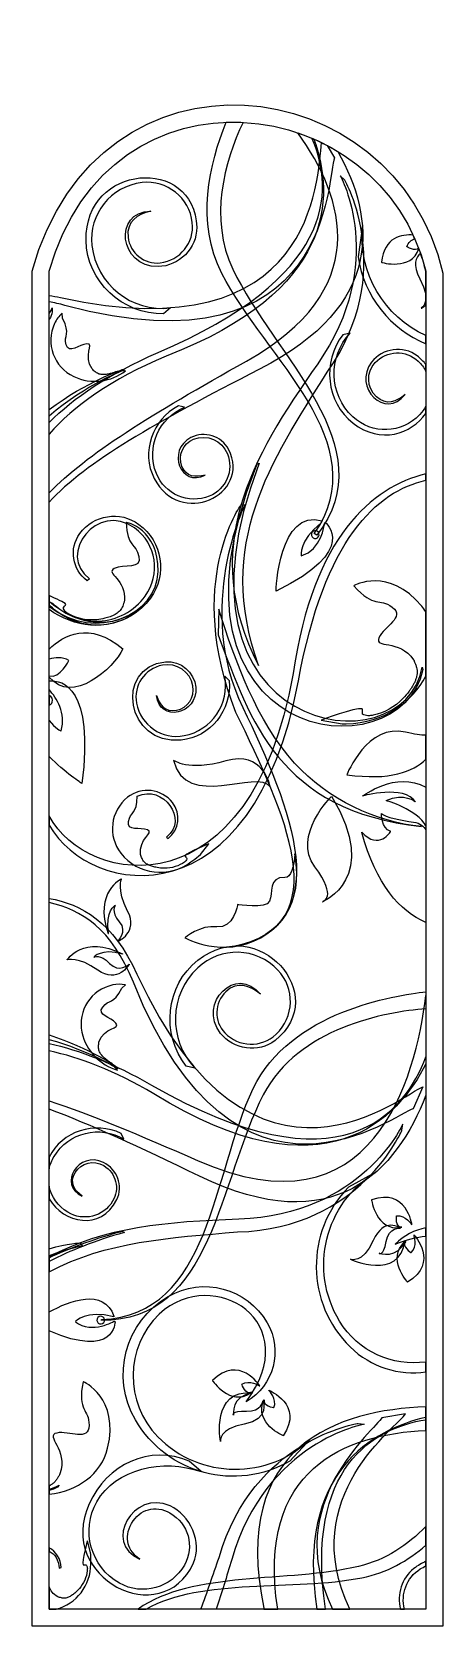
# Model space of a CAD drawing. Header units: centimetres. Extents: x -30 to 26, y -108 to 108.
import ezdxf

# ---------------------------------------------------------------- set-up
doc = ezdxf.new("R2010")
doc.units = ezdxf.units.CM
doc.header["$MEASUREMENT"] = 0
doc.layers.add('layer 1', color=7, linetype='Continuous')

msp = doc.modelspace()

# ---------------------------------------------------------------- linework, layer by layer
at = {"layer": 'layer 1', "color": 240}
for points, knots in [([(-30.03247, 76.08532), (-30.03247, 76.08532), (-30.03247, -107.32475), (-30.03247, -107.32475), (-30.03247, -107.32475), (-30.03247, -107.32475), (25.57028, -107.32475), (25.57028, -107.32475), (25.57028, -107.32475), (25.57028, -107.32475), (25.57028, 75.80665), (25.57028, 75.80665), (25.57028, 75.80665), (19.02279, 103.763), (-20.97378, 108.46851), (-30.03247, 76.08532)], [0, 0, 0, 0, 0.2, 0.2, 0.2, 0.2, 0.4, 0.4, 0.4, 0.4, 0.6, 0.6, 0.6, 0.6, 1, 1, 1, 1]), ([(-27.71568, 76.07787), (-27.71568, 76.07787), (-27.71568, -104.99393), (-27.71568, -104.99393), (-27.71568, -104.99393), (-27.71568, -104.99393), (23.2535, -104.99393), (23.2535, -104.99393), (23.2535, -104.99393), (23.2535, -104.99393), (23.2535, 76.07788), (23.2535, 76.07788), (23.2535, 76.07788), (17.25163, 100.58528), (-19.49713, 105.33198), (-27.71568, 76.07787)], [0, 0, 0, 0, 0.2, 0.2, 0.2, 0.2, 0.4, 0.4, 0.4, 0.4, 0.6, 0.6, 0.6, 0.6, 1, 1, 1, 1]), ([(-4.34135, 75.7676), (1.6238, 64.2761), (16.62212, 52.79775), (8.16103, 40.57746), (8.16103, 40.57746), (8.16103, 40.57746), (8.51752, 40.36876), (8.51752, 40.36876), (8.51752, 40.36876), (17.81527, 52.37192), (2.74725, 64.56934), (-2.8524, 76.3483), (-2.8524, 76.3483), (-6.12511, 83.23192), (-3.99576, 90.85789), (-1.48487, 96.24141), (-1.48487, 96.24141), (-2.2428, 96.28002), (-3.00174, 96.28382), (-3.75969, 96.2576), (-3.75969, 96.2576), (-6.03813, 90.66907), (-7.92645, 82.67336), (-4.34135, 75.7676)], [0, 0, 0, 0, 0.142857143, 0.142857143, 0.142857143, 0.142857143, 0.285714286, 0.285714286, 0.285714286, 0.285714286, 0.428571429, 0.428571429, 0.428571429, 0.428571429, 0.571428571, 0.571428571, 0.571428571, 0.571428571, 0.714285714, 0.714285714, 0.714285714, 0.714285714, 1, 1, 1, 1]), ([(5.94592, 94.80947), (12.34369, 85.92498), (16.09688, 73.51426), (-1.02377, 63.92752), (-1.02377, 63.92752), (-13.89944, 56.71705), (-22.64395, 51.36225), (-27.71568, 46.07406), (-27.71568, 46.07406), (-27.71568, 46.07406), (-27.71568, 44.84111), (-27.71568, 44.84111), (-27.71568, 44.84111), (-22.64086, 50.33528), (-13.37119, 55.59537), (0.74227, 62.81629), (0.74227, 62.81629), (17.78521, 71.53558), (16.41078, 83.22688), (11.35311, 92.29244), (11.35311, 92.29244), (9.64302, 93.32947), (7.82576, 94.17008), (5.94592, 94.80947)], [0, 0, 0, 0, 0.142857143, 0.142857143, 0.142857143, 0.142857143, 0.285714286, 0.285714286, 0.285714286, 0.285714286, 0.428571429, 0.428571429, 0.428571429, 0.428571429, 0.571428571, 0.571428571, 0.571428571, 0.571428571, 0.714285714, 0.714285714, 0.714285714, 0.714285714, 1, 1, 1, 1]), ([(-27.71568, 54.05342), (-24.46192, 57.8019), (-19.37575, 61.45077), (-11.87519, 64.58373), (-11.87519, 64.58373), (10.95045, 73.47419), (10.96723, 86.17495), (8.08559, 93.98003), (8.08559, 93.98003), (8.00459, 94.01532), (7.92396, 94.05151), (7.84265, 94.08602), (7.84265, 94.08602), (11.02721, 86.79738), (10.76465, 75.22323), (-12.98475, 65.06883), (-12.98475, 65.06883), (-19.63912, 62.19337), (-24.41571, 58.95482), (-27.71568, 55.62172), (-27.71568, 55.62172), (-27.71568, 55.62172), (-27.71568, 54.05342), (-27.71568, 54.05342)], [0, 0, 0, 0, 0.142857143, 0.142857143, 0.142857143, 0.142857143, 0.285714286, 0.285714286, 0.285714286, 0.285714286, 0.428571429, 0.428571429, 0.428571429, 0.428571429, 0.571428571, 0.571428571, 0.571428571, 0.571428571, 0.714285714, 0.714285714, 0.714285714, 0.714285714, 1, 1, 1, 1]), ([(9.13586, 93.49612), (8.54215, 88.60391), (8.37539, 65.01916), (-26.17686, 72.51891), (-26.17686, 72.51891), (-26.70546, 72.63366), (-27.217, 72.72907), (-27.71568, 72.80997), (-27.71568, 72.80997), (-27.71568, 72.80997), (-27.71568, 71.95418), (-27.71568, 71.95418), (-27.71568, 71.95418), (-27.0362, 71.82584), (-26.3312, 71.66586), (-25.59604, 71.46818), (-25.59604, 71.46818), (10.91049, 61.65276), (9.89367, 89.25631), (10.87706, 91.41829), (10.87706, 91.41829), (10.87706, 91.41829), (9.92041, 93.09843), (9.92041, 93.09843), (9.92041, 93.09843), (9.66082, 93.23522), (9.39941, 93.36786), (9.13586, 93.49612)], [0, 0, 0, 0, 0.125, 0.125, 0.125, 0.125, 0.25, 0.25, 0.25, 0.25, 0.375, 0.375, 0.375, 0.375, 0.5, 0.5, 0.5, 0.5, 0.625, 0.625, 0.625, 0.625, 0.75, 0.75, 0.75, 0.75, 1, 1, 1, 1]), ([(-11.3051, 71.11773), (-16.57649, 70.52608), (-21.33073, 74.32082), (-21.92184, 79.59278), (-21.92184, 79.59278), (-22.3953, 83.81065), (-19.36125, 87.61362), (-15.1429, 88.08706), (-15.1429, 88.08706), (-11.76789, 88.46545), (-8.72591, 86.0372), (-8.34635, 82.66282), (-8.34635, 82.66282), (-8.04396, 79.963), (-9.98711, 77.53002), (-12.68703, 77.22729), (-12.68703, 77.22729), (-14.84533, 76.98432), (-16.79298, 78.53873), (-17.03526, 80.69769), (-17.03526, 80.69769), (-17.27679, 82.85299), (-15.75979, 83.80536), (-13.95411, 84.21064), (-13.95411, 84.21064), (-19.15226, 84.14229), (-18.19283, 76.65025), (-12.97924, 76.71854), (-12.97924, 76.71854), (-10.14187, 76.7559), (-7.71603, 79.19479), (-7.7544, 82.03246), (-7.7544, 82.03246), (-8.02649, 91.80769), (-22.98564, 90.66805), (-22.7091, 80.22736), (-22.7091, 80.22736), (-22.63592, 74.68527), (-17.76804, 70.25664), (-12.225, 70.3293), (-12.225, 70.3293), (-12.225, 70.3293), (-11.3051, 71.11773), (-11.3051, 71.11773)], [0, 0, 0, 0, 0.083333333, 0.083333333, 0.083333333, 0.083333333, 0.166666667, 0.166666667, 0.166666667, 0.166666667, 0.25, 0.25, 0.25, 0.25, 0.333333333, 0.333333333, 0.333333333, 0.333333333, 0.416666667, 0.416666667, 0.416666667, 0.416666667, 0.5, 0.5, 0.5, 0.5, 0.583333333, 0.583333333, 0.583333333, 0.583333333, 0.666666667, 0.666666667, 0.666666667, 0.666666667, 0.75, 0.75, 0.75, 0.75, 0.833333333, 0.833333333, 0.833333333, 0.833333333, 1, 1, 1, 1]), ([(12.26685, 88.44682), (12.26685, 88.44682), (19.51319, 75.99345), (9.89419, 62.40751), (9.89419, 62.40751), (2.24248, 50.2654), (-5.26129, 39.21324), (0.61982, 22.71761), (0.61982, 22.71761), (-7.49583, 38.60028), (-0.40264, 50.67895), (8.61537, 63.56794), (8.61537, 63.56794), (18.1575, 77.20799), (11.67776, 89.02201), (11.67776, 89.02201), (11.67776, 89.02201), (11.67776, 89.02201), (12.26685, 88.44682), (12.26685, 88.44682)], [0, 0, 0, 0, 0.166666667, 0.166666667, 0.166666667, 0.166666667, 0.333333333, 0.333333333, 0.333333333, 0.333333333, 0.5, 0.5, 0.5, 0.5, 0.666666667, 0.666666667, 0.666666667, 0.666666667, 1, 1, 1, 1]), ([(14.67572, 82.22484), (14.03261, 75.78221), (17.65845, 69.8976), (23.2535, 67.37854), (23.2535, 67.37854), (23.2535, 67.37854), (23.2535, 66.2424), (23.2535, 66.2424), (23.2535, 66.2424), (18.51546, 68.24708), (14.9005, 72.59388), (14.07617, 78.05387), (14.07617, 78.05387), (14.07617, 78.05387), (14.67572, 82.22484), (14.67572, 82.22484)], [0, 0, 0, 0, 0.2, 0.2, 0.2, 0.2, 0.4, 0.4, 0.4, 0.4, 0.6, 0.6, 0.6, 0.6, 1, 1, 1, 1]), ([(21.75094, 80.50571), (21.32689, 80.3234), (20.86135, 79.9949), (20.66476, 79.40711), (20.66476, 79.40711), (20.66476, 79.40711), (21.83596, 78.66905), (22.2705, 79.23358), (22.2705, 79.23358), (22.28338, 79.19968), (22.29496, 79.16484), (22.30772, 79.13086), (22.30772, 79.13086), (21.24368, 76.07754), (17.23068, 77.29912), (17.23068, 77.29912), (17.23068, 77.29912), (17.62962, 80.76769), (20.05461, 81.1062), (21.53176, 80.97889), (21.53176, 80.97889), (21.60502, 80.82131), (21.68052, 80.66548), (21.75094, 80.50571)], [0, 0, 0, 0, 0.142857143, 0.142857143, 0.142857143, 0.142857143, 0.285714286, 0.285714286, 0.285714286, 0.285714286, 0.428571429, 0.428571429, 0.428571429, 0.428571429, 0.571428571, 0.571428571, 0.571428571, 0.571428571, 0.714285714, 0.714285714, 0.714285714, 0.714285714, 1, 1, 1, 1]), ([(23.2535, 71.46712), (22.8745, 71.21412), (22.61701, 71.07593), (22.61701, 71.07593), (22.61701, 71.07593), (22.61701, 71.07593), (24.1564, 71.92), (22.43167, 75.04937), (22.43167, 75.04937), (21.38823, 76.94324), (21.93248, 77.99557), (22.52489, 78.53147), (22.52489, 78.53147), (22.80135, 77.73654), (23.04725, 76.92006), (23.2535, 76.07788), (23.2535, 76.07788), (23.2535, 76.07788), (23.2535, 71.46712), (23.2535, 71.46712)], [0, 0, 0, 0, 0.166666667, 0.166666667, 0.166666667, 0.166666667, 0.333333333, 0.333333333, 0.333333333, 0.333333333, 0.5, 0.5, 0.5, 0.5, 0.666666667, 0.666666667, 0.666666667, 0.666666667, 1, 1, 1, 1]), ([(-17.38036, 62.61085), (-19.31617, 61.1139), (-22.00064, 60.72529), (-24.37086, 61.8316), (-24.37086, 61.8316), (-27.07426, 63.09325), (-28.2432, 66.30728), (-26.9808, 69.01092), (-26.9808, 69.01092), (-26.72849, 69.55155), (-26.37854, 70.01545), (-25.96174, 70.39143), (-25.96174, 70.39143), (-25.96174, 70.39143), (-25.89857, 69.74022), (-25.89857, 69.74022), (-25.89857, 69.74022), (-24.74992, 67.47538), (-25.79598, 67.48586), (-25.40629, 66.13957), (-25.40629, 66.13957), (-25.01358, 64.77784), (-23.66787, 66.19708), (-22.59924, 66.26138), (-22.59924, 66.26138), (-21.531, 66.32442), (-23.17512, 64.66313), (-21.90722, 62.86219), (-21.90722, 62.86219), (-21.88232, 62.82686), (-21.8419, 62.79639), (-21.81156, 62.76644), (-21.81156, 62.76644), (-21.74559, 62.7004), (-21.6785, 62.63624), (-21.60905, 62.57412), (-21.60905, 62.57412), (-21.54109, 62.51424), (-21.47097, 62.45659), (-21.39631, 62.40529), (-21.39631, 62.40529), (-21.32416, 62.3546), (-21.24833, 62.3089), (-21.16978, 62.27001), (-21.16978, 62.27001), (-21.09153, 62.23143), (-21.00983, 62.19978), (-20.92648, 62.17497), (-20.92648, 62.17497), (-20.84222, 62.1503), (-20.75607, 62.13186), (-20.66882, 62.12008), (-20.66882, 62.12008), (-20.57971, 62.10858), (-20.49012, 62.10271), (-20.40069, 62.10212), (-20.40069, 62.10212), (-20.30811, 62.10181), (-20.21645, 62.10588), (-20.12499, 62.11442), (-20.12499, 62.11442), (-20.03267, 62.12258), (-19.94017, 62.13407), (-19.84813, 62.14889), (-19.84813, 62.14889), (-19.75584, 62.16434), (-19.66402, 62.18248), (-19.57306, 62.20188), (-19.57306, 62.20188), (-19.48188, 62.2219), (-19.39144, 62.24393), (-19.30179, 62.2681), (-19.30179, 62.2681), (-19.03827, 62.33897), (-18.77553, 62.4251), (-18.52453, 62.5307), (-18.52453, 62.5307), (-18.52453, 62.5307), (-17.38036, 62.61085), (-17.38036, 62.61085)], [0, 0, 0, 0, 0.047619048, 0.047619048, 0.047619048, 0.047619048, 0.095238095, 0.095238095, 0.095238095, 0.095238095, 0.142857143, 0.142857143, 0.142857143, 0.142857143, 0.19047619, 0.19047619, 0.19047619, 0.19047619, 0.238095238, 0.238095238, 0.238095238, 0.238095238, 0.285714286, 0.285714286, 0.285714286, 0.285714286, 0.333333333, 0.333333333, 0.333333333, 0.333333333, 0.380952381, 0.380952381, 0.380952381, 0.380952381, 0.428571429, 0.428571429, 0.428571429, 0.428571429, 0.476190476, 0.476190476, 0.476190476, 0.476190476, 0.523809524, 0.523809524, 0.523809524, 0.523809524, 0.571428571, 0.571428571, 0.571428571, 0.571428571, 0.619047619, 0.619047619, 0.619047619, 0.619047619, 0.666666667, 0.666666667, 0.666666667, 0.666666667, 0.714285714, 0.714285714, 0.714285714, 0.714285714, 0.761904762, 0.761904762, 0.761904762, 0.761904762, 0.80952381, 0.80952381, 0.80952381, 0.80952381, 0.857142857, 0.857142857, 0.857142857, 0.857142857, 0.904761905, 0.904761905, 0.904761905, 0.904761905, 1, 1, 1, 1]), ([(-27.31503, 71.1198), (-27.31503, 71.1198), (-27.40639, 70.69889), (-27.71568, 70.38433), (-27.71568, 70.38433), (-27.71568, 70.38433), (-27.71568, 69.58821), (-27.71568, 69.58821), (-27.71568, 69.58821), (-27.19662, 70.22738), (-27.30157, 71.08833), (-27.30157, 71.08833), (-27.30157, 71.08833), (-27.30157, 71.08833), (-27.31503, 71.1198), (-27.31503, 71.1198)], [0, 0, 0, 0, 0.2, 0.2, 0.2, 0.2, 0.4, 0.4, 0.4, 0.4, 0.6, 0.6, 0.6, 0.6, 1, 1, 1, 1]), ([(13.01463, 67.70911), (9.98828, 64.48317), (10.15014, 59.4133), (13.37673, 56.38703), (13.37673, 56.38703), (15.95791, 53.96549), (20.01266, 54.09402), (22.43444, 56.67553), (22.43444, 56.67553), (22.76774, 57.0309), (23.04061, 57.42115), (23.2535, 57.83363), (23.2535, 57.83363), (23.2535, 57.83363), (23.2535, 56.85156), (23.2535, 56.85156), (23.2535, 56.85156), (21.30247, 54.07514), (17.14664, 52.59316), (13.40767, 55.54441), (13.40767, 55.54441), (9.74213, 58.35953), (9.21356, 63.82172), (12.0288, 67.48815), (12.0288, 67.48815), (12.0288, 67.48815), (13.01463, 67.70911), (13.01463, 67.70911)], [0, 0, 0, 0, 0.125, 0.125, 0.125, 0.125, 0.25, 0.25, 0.25, 0.25, 0.375, 0.375, 0.375, 0.375, 0.5, 0.5, 0.5, 0.5, 0.625, 0.625, 0.625, 0.625, 0.75, 0.75, 0.75, 0.75, 1, 1, 1, 1]), ([(23.2535, 62.53323), (22.99257, 63.03958), (22.64253, 63.51089), (22.20347, 63.92299), (22.20347, 63.92299), (20.55094, 65.47256), (17.95584, 65.38893), (16.406, 63.73651), (16.406, 63.73651), (15.16642, 62.41605), (15.23262, 60.33918), (16.55385, 59.09973), (16.55385, 59.09973), (17.87302, 57.86261), (19.26639, 58.4006), (20.43838, 59.40449), (20.43838, 59.40449), (17.79816, 55.96627), (13.27241, 60.3467), (15.92031, 63.79525), (15.92031, 63.79525), (17.36149, 65.67194), (20.20146, 66.07505), (22.07785, 64.63304), (22.07785, 64.63304), (22.54706, 64.26166), (22.93544, 63.86631), (23.2535, 63.45552), (23.2535, 63.45552), (23.2535, 63.45552), (23.2535, 62.53323), (23.2535, 62.53323)], [0, 0, 0, 0, 0.111111111, 0.111111111, 0.111111111, 0.111111111, 0.222222222, 0.222222222, 0.222222222, 0.222222222, 0.333333333, 0.333333333, 0.333333333, 0.333333333, 0.444444444, 0.444444444, 0.444444444, 0.444444444, 0.555555556, 0.555555556, 0.555555556, 0.555555556, 0.666666667, 0.666666667, 0.666666667, 0.666666667, 0.777777778, 0.777777778, 0.777777778, 0.777777778, 1, 1, 1, 1]), ([(-17.78302, 62.78881), (-17.78302, 62.78881), (-22.59338, 61.21753), (-27.71568, 57.3594), (-27.71568, 57.3594), (-27.71568, 57.3594), (-27.71568, 56.45915), (-27.71568, 56.45915), (-27.71568, 56.45915), (-22.57928, 60.90281), (-17.54644, 62.70476), (-17.54644, 62.70476), (-17.54644, 62.70476), (-17.54644, 62.70476), (-17.78302, 62.78881), (-17.78302, 62.78881)], [0, 0, 0, 0, 0.2, 0.2, 0.2, 0.2, 0.4, 0.4, 0.4, 0.4, 0.6, 0.6, 0.6, 0.6, 1, 1, 1, 1]), ([(-9.38381, 57.67432), (-12.91392, 56.25804), (-14.62799, 52.2471), (-13.21118, 48.71681), (-13.21118, 48.71681), (-12.078, 45.8922), (-8.87048, 44.52061), (-6.04557, 45.65397), (-6.04557, 45.65397), (-3.78556, 46.56101), (-2.68889, 49.12752), (-3.59497, 51.38753), (-3.59497, 51.38753), (-4.32073, 53.19532), (-6.37408, 54.07208), (-8.18205, 53.3465), (-8.18205, 53.3465), (-9.62765, 52.76709), (-10.3299, 51.12405), (-9.74983, 49.67826), (-9.74983, 49.67826), (-9.17052, 48.23504), (-7.88905, 48.14867), (-6.61104, 48.50584), (-6.61104, 48.50584), (-9.91721, 46.78394), (-11.85524, 51.84141), (-8.53934, 53.56859), (-8.53934, 53.56859), (-6.73468, 54.50844), (-4.37447, 53.79184), (-3.43516, 51.98665), (-3.43516, 51.98665), (-0.28775, 45.72059), (-10.12236, 41.36087), (-13.49291, 48.04871), (-13.49291, 48.04871), (-15.32854, 51.57374), (-13.75795, 56.02362), (-10.23251, 57.8599), (-10.23251, 57.8599), (-10.23251, 57.8599), (-9.38381, 57.67432), (-9.38381, 57.67432)], [0, 0, 0, 0, 0.083333333, 0.083333333, 0.083333333, 0.083333333, 0.166666667, 0.166666667, 0.166666667, 0.166666667, 0.25, 0.25, 0.25, 0.25, 0.333333333, 0.333333333, 0.333333333, 0.333333333, 0.416666667, 0.416666667, 0.416666667, 0.416666667, 0.5, 0.5, 0.5, 0.5, 0.583333333, 0.583333333, 0.583333333, 0.583333333, 0.666666667, 0.666666667, 0.666666667, 0.666666667, 0.75, 0.75, 0.75, 0.75, 0.833333333, 0.833333333, 0.833333333, 0.833333333, 1, 1, 1, 1]), ([(0.22935, 49.51651), (-14.53315, 11.90736), (19.80636, 7.76442), (22.84704, 22.17237), (22.84704, 22.17237), (22.84704, 22.17237), (22.74357, 22.48688), (22.74357, 22.48688), (22.74357, 22.48688), (20.36012, 8.45798), (-13.4876, 13.25147), (0.7062, 50.09448), (0.7062, 50.09448), (0.71051, 50.10608), (0.71549, 50.11747), (0.72058, 50.12884), (0.72058, 50.12884), (0.72058, 50.12884), (0.41105, 49.98146), (0.41105, 49.98146), (0.41105, 49.98146), (0.35138, 49.82727), (0.29084, 49.67224), (0.22935, 49.51651)], [0, 0, 0, 0, 0.142857143, 0.142857143, 0.142857143, 0.142857143, 0.285714286, 0.285714286, 0.285714286, 0.285714286, 0.428571429, 0.428571429, 0.428571429, 0.428571429, 0.571428571, 0.571428571, 0.571428571, 0.571428571, 0.714285714, 0.714285714, 0.714285714, 0.714285714, 1, 1, 1, 1]), ([(-27.71568, 2.36563), (-22.55514, -7.31891), (-0.36613, -10.70004), (5.28527, 21.65647), (5.28527, 21.65647), (8.07079, 40.25512), (15.93106, 46.83623), (23.2535, 48.66465), (23.2535, 48.66465), (23.2535, 48.66465), (23.2535, 47.79053), (23.2535, 47.79053), (23.2535, 47.79053), (16.617, 46.3323), (9.52905, 39.81004), (6.01893, 20.66057), (6.01893, 20.66057), (-0.09858, -12.00534), (-21.98568, -8.80175), (-27.71568, 1.09727), (-27.71568, 1.09727), (-27.71568, 1.09727), (-27.71568, 2.36563), (-27.71568, 2.36563)], [0, 0, 0, 0, 0.142857143, 0.142857143, 0.142857143, 0.142857143, 0.285714286, 0.285714286, 0.285714286, 0.285714286, 0.428571429, 0.428571429, 0.428571429, 0.428571429, 0.571428571, 0.571428571, 0.571428571, 0.571428571, 0.714285714, 0.714285714, 0.714285714, 0.714285714, 1, 1, 1, 1]), ([(-26.50363, 29.90189), (-22.52045, 26.98855), (-16.92956, 27.85606), (-14.01629, 31.83938), (-14.01629, 31.83938), (-11.68526, 35.02626), (-12.3787, 39.4992), (-15.56661, 41.83004), (-15.56661, 41.83004), (-18.11587, 43.69469), (-21.69441, 43.13939), (-23.55883, 40.59006), (-23.55883, 40.59006), (-25.05013, 38.54984), (-24.60676, 35.68771), (-22.56682, 34.19588), (-22.56682, 34.19588), (-22.56682, 34.19588), (-22.26654, 34.45698), (-22.26654, 34.45698), (-22.26654, 34.45698), (-26.73773, 37.72861), (-21.17442, 45.01209), (-16.15154, 41.33899), (-16.15154, 41.33899), (-13.21011, 39.1876), (-12.56909, 35.0574), (-14.72125, 32.11547), (-14.72125, 32.11547), (-15.45289, 31.11339), (-16.42878, 30.25502), (-17.53083, 29.68798), (-17.53083, 29.68798), (-18.60394, 29.13625), (-19.7972, 28.76737), (-21.0096, 28.74055), (-21.0096, 28.74055), (-22.44951, 28.70862), (-23.91129, 28.99551), (-25.19218, 29.66618), (-25.19218, 29.66618), (-25.55998, 29.85874), (-25.91682, 30.08238), (-26.25143, 30.32677), (-26.25143, 30.32677), (-26.60813, 30.58801), (-26.94433, 30.86831), (-27.2579, 31.16493), (-27.2579, 31.16493), (-27.2579, 31.16493), (-27.71568, 31.32765), (-27.71568, 31.32765), (-27.71568, 31.32765), (-27.71568, 31.32765), (-27.71568, 30.92687), (-27.71568, 30.92687), (-27.71568, 30.92687), (-27.3422, 30.56241), (-26.93825, 30.21949), (-26.50363, 29.90189)], [0, 0, 0, 0, 0.0625, 0.0625, 0.0625, 0.0625, 0.125, 0.125, 0.125, 0.125, 0.1875, 0.1875, 0.1875, 0.1875, 0.25, 0.25, 0.25, 0.25, 0.3125, 0.3125, 0.3125, 0.3125, 0.375, 0.375, 0.375, 0.375, 0.4375, 0.4375, 0.4375, 0.4375, 0.5, 0.5, 0.5, 0.5, 0.5625, 0.5625, 0.5625, 0.5625, 0.625, 0.625, 0.625, 0.625, 0.6875, 0.6875, 0.6875, 0.6875, 0.75, 0.75, 0.75, 0.75, 0.8125, 0.8125, 0.8125, 0.8125, 0.875, 0.875, 0.875, 0.875, 1, 1, 1, 1]), ([(-1.7307, 44.49601), (-1.7307, 44.49601), (-9.41414, 33.98885), (-2.44619, 16.36765), (-2.44619, 16.36765), (4.09914, 2.84363), (11.5909, -12.48846), (-2.89189, -15.32663), (-2.89189, -15.32663), (-2.89189, -15.32663), (-2.94677, -15.35079), (-2.94677, -15.35079), (-2.94677, -15.35079), (11.53708, -12.51317), (5.02324, 3.53026), (-1.52221, 17.05383), (-1.52221, 17.05383), (-8.06879, 30.57736), (-1.2511, 44.4647), (-1.2511, 44.4647), (-1.2511, 44.4647), (-1.2511, 44.4647), (-1.7307, 44.49601), (-1.7307, 44.49601)], [0, 0, 0, 0, 0.142857143, 0.142857143, 0.142857143, 0.142857143, 0.285714286, 0.285714286, 0.285714286, 0.285714286, 0.428571429, 0.428571429, 0.428571429, 0.428571429, 0.571428571, 0.571428571, 0.571428571, 0.571428571, 0.714285714, 0.714285714, 0.714285714, 0.714285714, 1, 1, 1, 1]), ([(9.51208, 41.8363), (9.51208, 41.8363), (9.15483, 38.37665), (6.40292, 37.54908), (6.40292, 37.54908), (6.40292, 37.54908), (6.03661, 39.66164), (9.09762, 42.01502), (9.09762, 42.01502), (9.09762, 42.01502), (9.22662, 42.30054), (9.22662, 42.30054), (9.22662, 42.30054), (3.35908, 44.05897), (2.97837, 32.7952), (2.97837, 32.7952), (2.97837, 32.7952), (14.40037, 38.29787), (9.61414, 42.10873), (9.61414, 42.10873), (9.61414, 42.10873), (9.61414, 42.10873), (9.51208, 41.8363), (9.51208, 41.8363)], [0, 0, 0, 0, 0.142857143, 0.142857143, 0.142857143, 0.142857143, 0.285714286, 0.285714286, 0.285714286, 0.285714286, 0.428571429, 0.428571429, 0.428571429, 0.428571429, 0.571428571, 0.571428571, 0.571428571, 0.571428571, 0.714285714, 0.714285714, 0.714285714, 0.714285714, 1, 1, 1, 1]), ([(-27.71568, 32.17704), (-26.71561, 31.76406), (-25.6816, 31.28455), (-25.44294, 30.98166), (-25.44294, 30.98166), (-25.41456, 30.94637), (-25.81161, 30.55731), (-25.79941, 30.51457), (-25.79941, 30.51457), (-25.78551, 30.46728), (-25.76885, 30.421), (-25.75011, 30.37595), (-25.75011, 30.37595), (-25.70925, 30.27907), (-25.65467, 30.19124), (-25.588, 30.11146), (-25.588, 30.11146), (-25.51063, 30.02066), (-25.41874, 29.9416), (-25.32369, 29.87068), (-25.32369, 29.87068), (-25.2175, 29.79142), (-25.10321, 29.72128), (-24.98707, 29.65574), (-24.98707, 29.65574), (-23.86242, 29.02047), (-22.52269, 28.78628), (-21.24264, 28.92274), (-21.24264, 28.92274), (-20.8842, 28.9603), (-20.52456, 29.02792), (-20.17373, 29.11373), (-20.17373, 29.11373), (-20.05434, 29.14287), (-19.93542, 29.17498), (-19.81689, 29.20989), (-19.81689, 29.20989), (-19.69905, 29.24538), (-19.58097, 29.28289), (-19.46409, 29.32381), (-19.46409, 29.32381), (-19.34789, 29.36531), (-19.23328, 29.41095), (-19.12099, 29.46035), (-19.12099, 29.46035), (-19.00949, 29.50876), (-18.90057, 29.56248), (-18.79341, 29.62186), (-18.79341, 29.62186), (-18.69006, 29.67956), (-18.58988, 29.74348), (-18.49386, 29.81366), (-18.49386, 29.81366), (-18.40019, 29.88294), (-18.31203, 29.95925), (-18.23005, 30.04157), (-18.23005, 30.04157), (-18.14918, 30.12349), (-18.07459, 30.2123), (-18.00846, 30.30693), (-18.00846, 30.30693), (-17.94215, 30.40213), (-17.88334, 30.50347), (-17.83197, 30.60826), (-17.83197, 30.60826), (-17.77807, 30.71535), (-17.7335, 30.82694), (-17.69288, 30.9397), (-17.69288, 30.9397), (-17.65193, 31.05604), (-17.61502, 31.17322), (-17.58062, 31.29187), (-17.58062, 31.29187), (-17.56454, 31.34596), (-17.53706, 31.40707), (-17.53071, 31.46392), (-17.53071, 31.46392), (-17.20843, 34.36106), (-20.17448, 35.23957), (-18.89533, 35.84754), (-18.89533, 35.84754), (-17.61495, 36.45429), (-15.1493, 35.66625), (-15.56202, 37.49596), (-15.56202, 37.49596), (-15.97288, 39.32574), (-17.20177, 38.61086), (-17.29021, 42.0975), (-17.29021, 42.0975), (-17.29021, 42.0975), (-12.89154, 41.26351), (-12.96963, 35.44388), (-12.96963, 35.44388), (-13.04558, 29.67767), (-21.32725, 25.7889), (-27.71568, 30.71781), (-27.71568, 30.71781), (-27.71568, 30.71781), (-27.71568, 32.17704), (-27.71568, 32.17704)], [0, 0, 0, 0, 0.038461538, 0.038461538, 0.038461538, 0.038461538, 0.076923077, 0.076923077, 0.076923077, 0.076923077, 0.115384615, 0.115384615, 0.115384615, 0.115384615, 0.153846154, 0.153846154, 0.153846154, 0.153846154, 0.192307692, 0.192307692, 0.192307692, 0.192307692, 0.230769231, 0.230769231, 0.230769231, 0.230769231, 0.269230769, 0.269230769, 0.269230769, 0.269230769, 0.307692308, 0.307692308, 0.307692308, 0.307692308, 0.346153846, 0.346153846, 0.346153846, 0.346153846, 0.384615385, 0.384615385, 0.384615385, 0.384615385, 0.423076923, 0.423076923, 0.423076923, 0.423076923, 0.461538462, 0.461538462, 0.461538462, 0.461538462, 0.5, 0.5, 0.5, 0.5, 0.538461538, 0.538461538, 0.538461538, 0.538461538, 0.576923077, 0.576923077, 0.576923077, 0.576923077, 0.615384615, 0.615384615, 0.615384615, 0.615384615, 0.653846154, 0.653846154, 0.653846154, 0.653846154, 0.692307692, 0.692307692, 0.692307692, 0.692307692, 0.730769231, 0.730769231, 0.730769231, 0.730769231, 0.769230769, 0.769230769, 0.769230769, 0.769230769, 0.807692308, 0.807692308, 0.807692308, 0.807692308, 0.846153846, 0.846153846, 0.846153846, 0.846153846, 0.884615385, 0.884615385, 0.884615385, 0.884615385, 0.923076923, 0.923076923, 0.923076923, 0.923076923, 1, 1, 1, 1]), ([(8.16497, 40.95385), (8.44715, 41.01911), (8.72778, 40.84313), (8.79382, 40.56072), (8.79382, 40.56072), (8.86045, 40.27739), (8.6861, 39.99481), (8.40379, 39.9291), (8.40379, 39.9291), (8.12394, 39.86303), (7.84143, 40.0397), (7.77627, 40.32258), (7.77627, 40.32258), (7.70961, 40.60542), (7.88407, 40.88834), (8.16497, 40.95385)], [0, 0, 0, 0, 0.2, 0.2, 0.2, 0.2, 0.4, 0.4, 0.4, 0.4, 0.6, 0.6, 0.6, 0.6, 1, 1, 1, 1]), ([(11.94592, 14.84537), (11.94592, 14.84537), (9.07047, 15.31117), (9.07047, 15.31117), (9.07047, 15.31117), (9.07047, 15.31117), (13.71416, 17.05822), (14.65684, 16.86575), (14.65684, 16.86575), (14.71024, 16.85479), (14.64588, 16.18476), (14.69187, 16.15466), (14.69187, 16.15466), (14.74178, 16.12205), (14.79272, 16.0917), (14.84642, 16.06483), (14.84642, 16.06483), (14.95769, 16.00724), (15.07822, 15.96799), (15.20346, 15.94708), (15.20346, 15.94708), (15.34499, 15.9228), (15.48979, 15.92109), (15.63442, 15.93035), (15.63442, 15.93035), (15.79474, 15.94083), (15.95624, 15.96396), (16.11314, 15.9947), (16.11314, 15.9947), (17.65263, 16.28619), (19.07321, 17.1159), (20.15226, 18.24221), (20.15226, 18.24221), (20.45477, 18.55783), (20.73486, 18.90035), (20.99131, 19.25455), (20.99131, 19.25455), (21.0788, 19.37521), (21.16404, 19.49739), (21.24599, 19.62215), (21.24599, 19.62215), (21.32858, 19.74697), (21.40867, 19.87411), (21.48307, 20.00357), (21.48307, 20.00357), (21.55788, 20.13315), (21.63004, 20.26376), (21.69532, 20.39801), (21.69532, 20.39801), (21.76079, 20.52999), (21.81939, 20.66488), (21.87139, 20.80271), (21.87139, 20.80271), (21.9222, 20.93696), (21.9649, 21.07486), (21.99814, 21.2152), (21.99814, 21.2152), (22.03055, 21.35271), (22.05328, 21.49152), (22.06451, 21.63165), (22.06451, 21.63165), (22.07479, 21.77145), (22.07526, 21.91086), (22.06216, 22.05038), (22.06216, 22.05038), (22.0499, 22.19111), (22.02539, 22.33022), (21.99093, 22.46762), (21.99093, 22.46762), (21.95643, 22.60859), (21.91025, 22.7474), (21.85947, 22.88352), (21.85947, 22.88352), (21.80795, 23.02293), (21.74896, 23.15989), (21.68938, 23.29654), (21.68938, 23.29654), (21.66155, 23.35926), (21.63878, 23.43739), (21.59997, 23.49454), (21.59997, 23.49454), (19.63433, 26.42721), (16.20385, 24.92306), (16.91279, 26.48541), (16.91279, 26.48541), (17.62187, 28.04699), (20.51916, 29.24411), (18.70831, 30.61513), (18.70831, 30.61513), (16.89793, 31.9865), (16.31912, 30.36561), (13.51384, 33.52229), (13.51384, 33.52229), (13.51384, 33.52229), (18.23466, 36.18744), (22.71115, 30.74219), (22.71115, 30.74219), (22.91038, 30.49975), (23.09048, 30.24749), (23.2535, 29.98748), (23.2535, 29.98748), (23.2535, 29.98748), (23.2535, 21.29531), (23.2535, 21.29531), (23.2535, 21.29531), (21.47056, 17.823), (17.69123, 14.9675), (12.48961, 14.83413), (12.48961, 14.83413), (12.48961, 14.83413), (11.94592, 14.84537), (11.94592, 14.84537)], [0, 0, 0, 0, 0.034482759, 0.034482759, 0.034482759, 0.034482759, 0.068965517, 0.068965517, 0.068965517, 0.068965517, 0.103448276, 0.103448276, 0.103448276, 0.103448276, 0.137931034, 0.137931034, 0.137931034, 0.137931034, 0.172413793, 0.172413793, 0.172413793, 0.172413793, 0.206896552, 0.206896552, 0.206896552, 0.206896552, 0.24137931, 0.24137931, 0.24137931, 0.24137931, 0.275862069, 0.275862069, 0.275862069, 0.275862069, 0.310344828, 0.310344828, 0.310344828, 0.310344828, 0.344827586, 0.344827586, 0.344827586, 0.344827586, 0.379310345, 0.379310345, 0.379310345, 0.379310345, 0.413793103, 0.413793103, 0.413793103, 0.413793103, 0.448275862, 0.448275862, 0.448275862, 0.448275862, 0.482758621, 0.482758621, 0.482758621, 0.482758621, 0.517241379, 0.517241379, 0.517241379, 0.517241379, 0.551724138, 0.551724138, 0.551724138, 0.551724138, 0.586206897, 0.586206897, 0.586206897, 0.586206897, 0.620689655, 0.620689655, 0.620689655, 0.620689655, 0.655172414, 0.655172414, 0.655172414, 0.655172414, 0.689655172, 0.689655172, 0.689655172, 0.689655172, 0.724137931, 0.724137931, 0.724137931, 0.724137931, 0.75862069, 0.75862069, 0.75862069, 0.75862069, 0.793103448, 0.793103448, 0.793103448, 0.793103448, 0.827586207, 0.827586207, 0.827586207, 0.827586207, 0.862068966, 0.862068966, 0.862068966, 0.862068966, 0.896551724, 0.896551724, 0.896551724, 0.896551724, 0.931034483, 0.931034483, 0.931034483, 0.931034483, 1, 1, 1, 1]), ([(-16.28044, 29.90952), (-19.93937, 27.5261), (-24.39272, 28.50014), (-27.71568, 31.42768), (-27.71568, 31.42768), (-27.71568, 31.42768), (-27.71568, 30.28729), (-27.71568, 30.28729), (-27.71568, 30.28729), (-24.28009, 27.89159), (-19.9941, 27.30077), (-16.43114, 29.61574), (-16.43114, 29.61574), (-16.43114, 29.61574), (-16.28044, 29.90952), (-16.28044, 29.90952)], [0, 0, 0, 0, 0.2, 0.2, 0.2, 0.2, 0.4, 0.4, 0.4, 0.4, 0.6, 0.6, 0.6, 0.6, 1, 1, 1, 1]), ([(-4.75724, 30.35193), (-2.54594, 23.30909), (0.37691, 15.17954), (5.50152, 9.51089), (5.50152, 9.51089), (10.02325, 4.50913), (16.46932, 1.56871), (22.66199, 0.91029), (22.66199, 0.91029), (3.37388, 3.09885), (-0.4816, 15.19929), (-4.83033, 26.85657), (-4.83033, 26.85657), (-4.83033, 26.85657), (-4.75724, 30.35193), (-4.75724, 30.35193)], [0, 0, 0, 0, 0.2, 0.2, 0.2, 0.2, 0.4, 0.4, 0.4, 0.4, 0.6, 0.6, 0.6, 0.6, 1, 1, 1, 1]), ([(-27.71568, 23.56175), (-26.94045, 23.81704), (-25.972, 23.9157), (-25.02862, 23.41728), (-25.02862, 23.41728), (-25.02862, 23.41728), (-26.27797, 20.91197), (-27.71568, 21.32438), (-27.71568, 21.32438), (-27.71568, 21.32438), (-27.71568, 21.16291), (-27.71568, 21.16291), (-27.71568, 21.16291), (-24.58747, 17.28096), (-18.98758, 22.36637), (-17.73341, 24.97782), (-17.73341, 24.97782), (-22.29335, 28.77958), (-25.77062, 26.86076), (-27.71568, 24.92847), (-27.71568, 24.92847), (-27.71568, 24.92847), (-27.71568, 23.56175), (-27.71568, 23.56175)], [0, 0, 0, 0, 0.142857143, 0.142857143, 0.142857143, 0.142857143, 0.285714286, 0.285714286, 0.285714286, 0.285714286, 0.428571429, 0.428571429, 0.428571429, 0.428571429, 0.571428571, 0.571428571, 0.571428571, 0.571428571, 0.714285714, 0.714285714, 0.714285714, 0.714285714, 1, 1, 1, 1]), ([(-3.96651, 21.2861), (-3.25532, 17.54957), (-5.70853, 13.94298), (-9.44551, 13.23215), (-9.44551, 13.23215), (-12.43527, 12.66305), (-15.32015, 14.6244), (-15.88925, 17.61451), (-15.88925, 17.61451), (-16.34429, 20.00685), (-14.77447, 22.31452), (-12.38264, 22.77036), (-12.38264, 22.77036), (-10.46889, 23.13416), (-8.62315, 21.87787), (-8.25911, 19.96407), (-8.25911, 19.96407), (-7.9674, 18.43423), (-8.97228, 16.95675), (-10.50263, 16.6655), (-10.50263, 16.6655), (-12.0304, 16.37498), (-12.79425, 17.40753), (-13.18272, 18.67638), (-13.18272, 18.67638), (-12.84968, 14.96359), (-7.54555, 16.05913), (-7.87939, 19.78296), (-7.87939, 19.78296), (-8.06122, 21.80954), (-9.93757, 23.41062), (-11.96431, 23.22805), (-11.96431, 23.22805), (-18.93843, 22.49912), (-17.30583, 11.8661), (-9.85618, 12.63459), (-9.85618, 12.63459), (-5.89776, 12.98989), (-2.99754, 16.71238), (-3.35251, 20.6715), (-3.35251, 20.6715), (-3.35251, 20.6715), (-3.96651, 21.2861), (-3.96651, 21.2861)], [0, 0, 0, 0, 0.083333333, 0.083333333, 0.083333333, 0.083333333, 0.166666667, 0.166666667, 0.166666667, 0.166666667, 0.25, 0.25, 0.25, 0.25, 0.333333333, 0.333333333, 0.333333333, 0.333333333, 0.416666667, 0.416666667, 0.416666667, 0.416666667, 0.5, 0.5, 0.5, 0.5, 0.583333333, 0.583333333, 0.583333333, 0.583333333, 0.666666667, 0.666666667, 0.666666667, 0.666666667, 0.75, 0.75, 0.75, 0.75, 0.833333333, 0.833333333, 0.833333333, 0.833333333, 1, 1, 1, 1]), ([(-27.71568, 19.46155), (-26.73733, 18.34531), (-25.40183, 16.28435), (-26.09163, 13.88111), (-26.09163, 13.88111), (-26.09163, 13.88111), (-26.90335, 14.18785), (-27.71568, 15.26964), (-27.71568, 15.26964), (-27.71568, 15.26964), (-27.71568, 10.40518), (-27.71568, 10.40518), (-27.71568, 10.40518), (-25.59884, 8.25445), (-23.27399, 6.73176), (-23.27399, 6.73176), (-23.27399, 6.73176), (-21.67675, 19.7222), (-25.86084, 20.78494), (-27.71568, 20.64856), (-27.71568, 20.64856), (-27.71568, 20.64856), (-27.71568, 19.46155), (-27.71568, 19.46155)], [0, 0, 0, 0, 0.142857143, 0.142857143, 0.142857143, 0.142857143, 0.285714286, 0.285714286, 0.285714286, 0.285714286, 0.428571429, 0.428571429, 0.428571429, 0.428571429, 0.571428571, 0.571428571, 0.571428571, 0.571428571, 0.714285714, 0.714285714, 0.714285714, 0.714285714, 1, 1, 1, 1]), ([(-27.71568, 18.65464), (-27.35857, 18.52639), (-27.17026, 18.13455), (-27.29754, 17.77832), (-27.29754, 17.77832), (-27.36983, 17.57616), (-27.52736, 17.42905), (-27.71568, 17.36271), (-27.71568, 17.36271), (-27.71568, 17.36271), (-27.71568, 18.65464), (-27.71568, 18.65464)], [0, 0, 0, 0, 0.25, 0.25, 0.25, 0.25, 0.5, 0.5, 0.5, 0.5, 1, 1, 1, 1]), ([(12.55934, 7.94554), (12.55934, 7.94554), (15.38503, 14.96902), (20.50121, 13.69322), (20.50121, 13.69322), (21.68885, 13.39708), (22.58182, 13.28506), (23.2535, 13.28734), (23.2535, 13.28734), (23.2535, 13.28734), (23.2535, 10.02517), (23.2535, 10.02517), (23.2535, 10.02517), (21.54402, 8.3745), (18.38746, 7.0975), (12.55934, 7.94554)], [0, 0, 0, 0, 0.2, 0.2, 0.2, 0.2, 0.4, 0.4, 0.4, 0.4, 0.6, 0.6, 0.6, 0.6, 1, 1, 1, 1]), ([(2.15905, 6.34094), (0.46969, 8.86717), (-9.26197, 3.01978), (-10.87862, 9.89287), (-10.87862, 9.89287), (-10.87862, 9.89287), (-8.92247, 8.3428), (-3.83171, 9.80157), (-3.83171, 9.80157), (1.2593, 11.26018), (2.16604, 6.42019), (2.16604, 6.42019), (2.16604, 6.42019), (2.16604, 6.42019), (2.15905, 6.34094), (2.15905, 6.34094)], [0, 0, 0, 0, 0.2, 0.2, 0.2, 0.2, 0.4, 0.4, 0.4, 0.4, 0.6, 0.6, 0.6, 0.6, 1, 1, 1, 1]), ([(-8.54023, -3.84379), (-11.47039, -6.13043), (-15.70059, -5.61867), (-18.00017, -2.69446), (-18.00017, -2.69446), (-19.84442, -0.34949), (-19.43879, 3.04637), (-17.09304, 4.8905), (-17.09304, 4.8905), (-15.21725, 6.36577), (-12.50041, 6.04085), (-11.02531, 4.16501), (-11.02531, 4.16501), (-9.8454, 2.66375), (-10.10469, 0.49082), (-11.60572, -0.68949), (-11.60572, -0.68949), (-11.60572, -0.68949), (-11.83936, -0.50024), (-11.83936, -0.50024), (-11.83936, -0.50024), (-8.79625, 1.89394), (-12.32648, 6.65265), (-15.79825, 5.05356), (-15.79825, 5.05356), (-15.79405, 2.51409), (-16.72304, 2.99506), (-16.98218, 1.61767), (-16.98218, 1.61767), (-17.24556, 0.22514), (-15.40452, 0.88525), (-14.42168, 0.46086), (-14.42168, 0.46086), (-13.43973, 0.03551), (-15.65627, -0.70612), (-15.33648, -2.88527), (-15.33648, -2.88527), (-15.33018, -2.92803), (-15.30784, -2.97345), (-15.29426, -3.01386), (-15.29426, -3.01386), (-15.26515, -3.10255), (-15.23419, -3.19006), (-15.2002, -3.27683), (-15.2002, -3.27683), (-15.16655, -3.36091), (-15.12995, -3.44399), (-15.08643, -3.52344), (-15.08643, -3.52344), (-15.04488, -3.60121), (-14.9978, -3.67619), (-14.94522, -3.74632), (-14.94522, -3.74632), (-14.89277, -3.81604), (-14.83411, -3.88112), (-14.77089, -3.94085), (-14.77089, -3.94085), (-14.70681, -4.00085), (-14.63823, -4.05615), (-14.56566, -4.106), (-14.56566, -4.106), (-14.4913, -4.15644), (-14.41398, -4.20207), (-14.33442, -4.24292), (-14.33442, -4.24292), (-14.25193, -4.28494), (-14.16827, -4.32262), (-14.08278, -4.35623), (-14.08278, -4.35623), (-13.9967, -4.39057), (-13.90895, -4.42202), (-13.82012, -4.45029), (-13.82012, -4.45029), (-13.73077, -4.47811), (-13.64063, -4.50331), (-13.5507, -4.527), (-13.5507, -4.527), (-13.46029, -4.55024), (-13.36963, -4.57135), (-13.27871, -4.59019), (-13.27871, -4.59019), (-13.01154, -4.64575), (-12.73818, -4.68732), (-12.46654, -4.70622), (-12.46654, -4.70622), (-11.49635, -4.77551), (-10.49087, -4.56331), (-9.6584, -4.05396), (-9.6584, -4.05396), (-9.57242, -4.0014), (-9.48797, -3.94543), (-9.40988, -3.88278), (-9.40988, -3.88278), (-9.33998, -3.82671), (-9.27268, -3.76459), (-9.21665, -3.69399), (-9.21665, -3.69399), (-9.16841, -3.632), (-9.12951, -3.56423), (-9.10121, -3.48999), (-9.10121, -3.48999), (-9.08825, -3.45548), (-9.0769, -3.42009), (-9.06764, -3.38401), (-9.06764, -3.38401), (-9.05957, -3.35141), (-9.36965, -3.06811), (-9.34914, -3.04071), (-9.34914, -3.04071), (-8.99471, -2.55706), (-6.11639, -1.41968), (-6.11639, -1.41968), (-6.11639, -1.41968), (-6.11639, -1.41968), (-7.25022, -2.83911), (-7.25022, -2.83911), (-7.25022, -2.83911), (-7.25022, -2.83911), (-7.49641, -3.07199), (-7.49641, -3.07199), (-7.49641, -3.07199), (-7.83608, -3.36431), (-8.18516, -3.62019), (-8.54023, -3.84379)], [0, 0, 0, 0, 0.03125, 0.03125, 0.03125, 0.03125, 0.0625, 0.0625, 0.0625, 0.0625, 0.09375, 0.09375, 0.09375, 0.09375, 0.125, 0.125, 0.125, 0.125, 0.15625, 0.15625, 0.15625, 0.15625, 0.1875, 0.1875, 0.1875, 0.1875, 0.21875, 0.21875, 0.21875, 0.21875, 0.25, 0.25, 0.25, 0.25, 0.28125, 0.28125, 0.28125, 0.28125, 0.3125, 0.3125, 0.3125, 0.3125, 0.34375, 0.34375, 0.34375, 0.34375, 0.375, 0.375, 0.375, 0.375, 0.40625, 0.40625, 0.40625, 0.40625, 0.4375, 0.4375, 0.4375, 0.4375, 0.46875, 0.46875, 0.46875, 0.46875, 0.5, 0.5, 0.5, 0.5, 0.53125, 0.53125, 0.53125, 0.53125, 0.5625, 0.5625, 0.5625, 0.5625, 0.59375, 0.59375, 0.59375, 0.59375, 0.625, 0.625, 0.625, 0.625, 0.65625, 0.65625, 0.65625, 0.65625, 0.6875, 0.6875, 0.6875, 0.6875, 0.71875, 0.71875, 0.71875, 0.71875, 0.75, 0.75, 0.75, 0.75, 0.78125, 0.78125, 0.78125, 0.78125, 0.8125, 0.8125, 0.8125, 0.8125, 0.84375, 0.84375, 0.84375, 0.84375, 0.875, 0.875, 0.875, 0.875, 0.90625, 0.90625, 0.90625, 0.90625, 0.9375, 0.9375, 0.9375, 0.9375, 1, 1, 1, 1]), ([(14.74496, 5.07307), (14.74496, 5.07307), (20.30858, 6.61958), (21.85782, 4.25027), (21.85782, 4.25027), (21.85782, 4.25027), (20.32051, 5.61909), (17.89286, 4.43139), (17.89286, 4.43139), (17.89286, 4.43139), (22.12307, 3.25982), (23.2535, 0.96581), (23.2535, 0.96581), (23.2535, 0.96581), (23.2535, 6.25778), (23.2535, 6.25778), (23.2535, 6.25778), (19.2012, 8.51259), (14.67476, 5.0477), (14.67476, 5.0477), (14.67476, 5.0477), (14.67476, 5.0477), (14.74496, 5.07307), (14.74496, 5.07307)], [0, 0, 0, 0, 0.142857143, 0.142857143, 0.142857143, 0.142857143, 0.285714286, 0.285714286, 0.285714286, 0.285714286, 0.428571429, 0.428571429, 0.428571429, 0.428571429, 0.571428571, 0.571428571, 0.571428571, 0.571428571, 0.714285714, 0.714285714, 0.714285714, 0.714285714, 1, 1, 1, 1]), ([(10.50845, 5.02517), (10.50845, 5.02517), (5.10499, -0.27823), (8.24539, -4.514), (8.24539, -4.514), (11.38644, -8.75051), (9.27812, -9.24999), (9.27812, -9.24999), (9.27812, -9.24999), (9.27812, -9.24999), (17.17034, -6.13749), (10.50845, 5.02517)], [0, 0, 0, 0, 0.25, 0.25, 0.25, 0.25, 0.5, 0.5, 0.5, 0.5, 1, 1, 1, 1]), ([(23.2535, 0.44565), (22.9921, 0.89521), (22.49763, 1.41651), (21.58702, 1.53379), (21.58702, 1.53379), (19.91814, 1.74893), (17.69758, 2.17205), (17.25837, 2.71435), (17.25837, 2.71435), (17.25837, 2.71435), (17.21601, 0.66549), (18.50268, 0.27833), (18.50268, 0.27833), (18.50268, 0.27833), (16.92844, -2.37893), (14.58755, 0.17818), (14.58755, 0.17818), (14.58755, 0.17818), (14.57308, 0.12951), (14.57308, 0.12951), (14.57308, 0.12951), (16.51981, -6.95575), (19.73809, -10.51418), (23.2535, -12.05369), (23.2535, -12.05369), (23.2535, -12.05369), (23.2535, 0.44565), (23.2535, 0.44565)], [0, 0, 0, 0, 0.125, 0.125, 0.125, 0.125, 0.25, 0.25, 0.25, 0.25, 0.375, 0.375, 0.375, 0.375, 0.5, 0.5, 0.5, 0.5, 0.625, 0.625, 0.625, 0.625, 0.75, 0.75, 0.75, 0.75, 1, 1, 1, 1]), ([(5.56983, -3.06999), (5.56983, -3.06999), (7.09264, -9.8782), (1.89515, -13.50777), (1.89515, -13.50777), (-3.30219, -17.13641), (-8.53234, -14.5214), (-9.33947, -14.14677), (-9.33947, -14.14677), (-9.33947, -14.14677), (-7.29622, -12.35777), (-5.02301, -12.64914), (-5.02301, -12.64914), (-2.74864, -12.93951), (-2.22154, -9.62341), (-2.22154, -9.62341), (-2.22154, -9.62341), (-2.22154, -9.62341), (1.6145, -10.26972), (2.11415, -9.19416), (2.11415, -9.19416), (2.61303, -8.11788), (1.8957, -5.86937), (4.17121, -5.97271), (4.17121, -5.97271), (5.0333, -6.01259), (5.41489, -4.5239), (5.51456, -2.76123), (5.51456, -2.76123), (5.51456, -2.76123), (5.56983, -3.06999), (5.56983, -3.06999)], [0, 0, 0, 0, 0.111111111, 0.111111111, 0.111111111, 0.111111111, 0.222222222, 0.222222222, 0.222222222, 0.222222222, 0.333333333, 0.333333333, 0.333333333, 0.333333333, 0.444444444, 0.444444444, 0.444444444, 0.444444444, 0.555555556, 0.555555556, 0.555555556, 0.555555556, 0.666666667, 0.666666667, 0.666666667, 0.666666667, 0.777777778, 0.777777778, 0.777777778, 0.777777778, 1, 1, 1, 1]), ([(-18.48191, -14.61443), (-18.48191, -14.61443), (-17.04121, -13.3524), (-18.23235, -11.95463), (-18.23235, -11.95463), (-19.4241, -10.55708), (-18.75535, -9.7177), (-18.75535, -9.7177), (-18.75535, -9.7177), (-18.75535, -9.7177), (-20.1696, -10.48892), (-19.70279, -13.53441), (-19.70279, -13.53441), (-19.70279, -13.53441), (-19.74031, -13.5312), (-19.74031, -13.5312), (-19.74031, -13.5312), (-21.68635, -7.89846), (-17.91916, -6.17075), (-17.91916, -6.17075), (-17.91916, -6.17075), (-17.91916, -6.17075), (-18.62796, -7.56382), (-17.10091, -10.50773), (-17.10091, -10.50773), (-15.57393, -13.45181), (-18.43239, -14.60888), (-18.43239, -14.60888), (-18.43239, -14.60888), (-18.43239, -14.60888), (-18.48191, -14.61443), (-18.48191, -14.61443)], [0, 0, 0, 0, 0.111111111, 0.111111111, 0.111111111, 0.111111111, 0.222222222, 0.222222222, 0.222222222, 0.222222222, 0.333333333, 0.333333333, 0.333333333, 0.333333333, 0.444444444, 0.444444444, 0.444444444, 0.444444444, 0.555555556, 0.555555556, 0.555555556, 0.555555556, 0.666666667, 0.666666667, 0.666666667, 0.666666667, 0.777777778, 0.777777778, 0.777777778, 0.777777778, 1, 1, 1, 1]), ([(22.83953, -34.3134), (20.54816, -34.94154), (-0.01399, -53.38529), (-15.82882, -19.04778), (-15.82882, -19.04778), (-19.09729, -11.95089), (-23.33697, -9.58166), (-27.71568, -8.79968), (-27.71568, -8.79968), (-27.71568, -8.79968), (-27.71568, -9.35522), (-27.71568, -9.35522), (-27.71568, -9.35522), (-23.3711, -10.32968), (-19.24193, -12.88183), (-16.31889, -20.14379), (-16.31889, -20.14379), (-2.20249, -55.21224), (19.23812, -37.797), (21.55679, -37.28225), (21.55679, -37.28225), (21.55679, -37.28225), (22.83953, -34.3134), (22.83953, -34.3134)], [0, 0, 0, 0, 0.142857143, 0.142857143, 0.142857143, 0.142857143, 0.285714286, 0.285714286, 0.285714286, 0.285714286, 0.428571429, 0.428571429, 0.428571429, 0.428571429, 0.571428571, 0.571428571, 0.571428571, 0.571428571, 0.714285714, 0.714285714, 0.714285714, 0.714285714, 1, 1, 1, 1]), ([(-8.00319, -31.77146), (-11.64647, -27.91606), (-11.47446, -21.8355), (-7.61828, -18.19231), (-7.61828, -18.19231), (-4.53344, -15.27711), (0.32963, -15.41358), (3.24509, -18.49881), (3.24509, -18.49881), (5.57737, -20.96749), (5.46715, -24.85823), (2.99969, -27.19106), (2.99969, -27.19106), (1.02471, -29.05652), (-2.08773, -28.96754), (-3.95352, -26.99269), (-3.95352, -26.99269), (-5.44579, -25.41458), (-5.37546, -22.92369), (-3.79641, -21.43157), (-3.79641, -21.43157), (-2.21984, -19.94225), (-0.54655, -20.58134), (0.86329, -21.78011), (0.86329, -21.78011), (-2.31788, -17.66846), (-7.72613, -22.94124), (-4.53571, -27.06525), (-4.53571, -27.06525), (-2.79926, -29.30952), (0.60824, -29.78057), (2.85214, -28.04312), (2.85214, -28.04312), (10.49782, -21.94617), (0.58979, -10.68093), (-7.58484, -17.18168), (-7.58484, -17.18168), (-11.96834, -20.57359), (-12.57841, -27.12621), (-9.18636, -31.51078), (-9.18636, -31.51078), (-9.18636, -31.51078), (-8.00319, -31.77146), (-8.00319, -31.77146)], [0, 0, 0, 0, 0.083333333, 0.083333333, 0.083333333, 0.083333333, 0.166666667, 0.166666667, 0.166666667, 0.166666667, 0.25, 0.25, 0.25, 0.25, 0.333333333, 0.333333333, 0.333333333, 0.333333333, 0.416666667, 0.416666667, 0.416666667, 0.416666667, 0.5, 0.5, 0.5, 0.5, 0.583333333, 0.583333333, 0.583333333, 0.583333333, 0.666666667, 0.666666667, 0.666666667, 0.666666667, 0.75, 0.75, 0.75, 0.75, 0.833333333, 0.833333333, 0.833333333, 0.833333333, 1, 1, 1, 1]), ([(-16.88084, -17.69904), (-16.88084, -17.69904), (-18.31886, -18.95165), (-19.53843, -17.59079), (-19.53843, -17.59079), (-20.75878, -16.22777), (-21.67588, -16.77657), (-21.67588, -16.77657), (-21.67588, -16.77657), (-21.67588, -16.77657), (-20.72719, -15.48356), (-17.78376, -16.34974), (-17.78376, -16.34974), (-17.78376, -16.34974), (-17.78326, -16.31212), (-17.78326, -16.31212), (-17.78326, -16.31212), (-23.08063, -13.6408), (-25.28746, -17.12801), (-25.28746, -17.12801), (-25.28746, -17.12801), (-25.28746, -17.12801), (-23.8176, -16.61524), (-21.11694, -18.51449), (-21.11694, -18.51449), (-18.41658, -20.41334), (-16.89242, -17.74706), (-16.89242, -17.74706), (-16.89242, -17.74706), (-16.89242, -17.74706), (-16.88084, -17.69904), (-16.88084, -17.69904)], [0, 0, 0, 0, 0.111111111, 0.111111111, 0.111111111, 0.111111111, 0.222222222, 0.222222222, 0.222222222, 0.222222222, 0.333333333, 0.333333333, 0.333333333, 0.333333333, 0.444444444, 0.444444444, 0.444444444, 0.444444444, 0.555555556, 0.555555556, 0.555555556, 0.555555556, 0.666666667, 0.666666667, 0.666666667, 0.666666667, 0.777777778, 0.777777778, 0.777777778, 0.777777778, 1, 1, 1, 1]), ([(-18.45338, -32.03469), (-20.81362, -31.38857), (-22.73873, -29.47771), (-23.28054, -26.91875), (-23.28054, -26.91875), (-23.89865, -24.00018), (-22.03409, -21.13316), (-19.11486, -20.5155), (-19.11486, -20.5155), (-18.53121, -20.39189), (-17.95012, -20.39244), (-17.39906, -20.49927), (-17.39906, -20.49927), (-17.39906, -20.49927), (-17.8813, -20.94142), (-17.8813, -20.94142), (-17.8813, -20.94142), (-18.99978, -23.22132), (-19.62059, -22.37933), (-20.46174, -23.50041), (-20.46174, -23.50041), (-21.3134, -24.63319), (-19.37016, -24.85462), (-18.67604, -25.66966), (-18.67604, -25.66966), (-17.98316, -26.48516), (-20.29925, -26.17091), (-20.97539, -28.26705), (-20.97539, -28.26705), (-20.98863, -28.30819), (-20.98866, -28.35881), (-20.99434, -28.40107), (-20.99434, -28.40107), (-21.00742, -28.49349), (-21.01833, -28.58567), (-21.02618, -28.67852), (-21.02618, -28.67852), (-21.03315, -28.76883), (-21.03703, -28.85952), (-21.0331, -28.95003), (-21.0331, -28.95003), (-21.0302, -29.03815), (-21.0211, -29.12622), (-21.00492, -29.21236), (-21.00492, -29.21236), (-20.98868, -29.29809), (-20.96482, -29.38239), (-20.93451, -29.4639), (-20.93451, -29.4639), (-20.90354, -29.54606), (-20.86645, -29.62597), (-20.82339, -29.70276), (-20.82339, -29.70276), (-20.77898, -29.78086), (-20.72978, -29.85597), (-20.67646, -29.92777), (-20.67646, -29.92777), (-20.62102, -30.00191), (-20.56263, -30.07269), (-20.5008, -30.14062), (-20.5008, -30.14062), (-20.43875, -30.20947), (-20.37394, -30.27646), (-20.30674, -30.34107), (-20.30674, -30.34107), (-20.23889, -30.40551), (-20.16916, -30.46795), (-20.09896, -30.52895), (-20.09896, -30.52895), (-20.02812, -30.58975), (-19.95613, -30.64875), (-19.8829, -30.70583), (-19.8829, -30.70583), (-19.66778, -30.87373), (-19.44093, -31.03183), (-19.20561, -31.16883), (-19.20561, -31.16883), (-19.20561, -31.16883), (-18.45338, -32.03469), (-18.45338, -32.03469)], [0, 0, 0, 0, 0.047619048, 0.047619048, 0.047619048, 0.047619048, 0.095238095, 0.095238095, 0.095238095, 0.095238095, 0.142857143, 0.142857143, 0.142857143, 0.142857143, 0.19047619, 0.19047619, 0.19047619, 0.19047619, 0.238095238, 0.238095238, 0.238095238, 0.238095238, 0.285714286, 0.285714286, 0.285714286, 0.285714286, 0.333333333, 0.333333333, 0.333333333, 0.333333333, 0.380952381, 0.380952381, 0.380952381, 0.380952381, 0.428571429, 0.428571429, 0.428571429, 0.428571429, 0.476190476, 0.476190476, 0.476190476, 0.476190476, 0.523809524, 0.523809524, 0.523809524, 0.523809524, 0.571428571, 0.571428571, 0.571428571, 0.571428571, 0.619047619, 0.619047619, 0.619047619, 0.619047619, 0.666666667, 0.666666667, 0.666666667, 0.666666667, 0.714285714, 0.714285714, 0.714285714, 0.714285714, 0.761904762, 0.761904762, 0.761904762, 0.761904762, 0.80952381, 0.80952381, 0.80952381, 0.80952381, 0.857142857, 0.857142857, 0.857142857, 0.857142857, 0.904761905, 0.904761905, 0.904761905, 0.904761905, 1, 1, 1, 1]), ([(-0.09992, -34.53793), (-5.69246, -46.21532), (-5.78898, -65.21001), (-20.6408, -65.80075), (-20.6408, -65.80075), (-20.6408, -65.80075), (-20.69314, -65.90102), (-20.69314, -65.90102), (-20.69314, -65.90102), (-5.51156, -66.10926), (-4.78247, -46.93645), (1.25957, -35.37817), (1.25957, -35.37817), (6.02164, -26.26769), (17.77237, -24.19476), (23.2535, -23.7258), (23.2535, -23.7258), (23.2535, -23.7258), (23.2535, -21.45407), (23.2535, -21.45407), (23.2535, -21.45407), (19.07328, -21.8885), (4.89271, -24.11206), (-0.09992, -34.53793)], [0, 0, 0, 0, 0.142857143, 0.142857143, 0.142857143, 0.142857143, 0.285714286, 0.285714286, 0.285714286, 0.285714286, 0.428571429, 0.428571429, 0.428571429, 0.428571429, 0.571428571, 0.571428571, 0.571428571, 0.571428571, 0.714285714, 0.714285714, 0.714285714, 0.714285714, 1, 1, 1, 1]), ([(23.2535, -21.91912), (21.88374, -33.24016), (16.1073, -54.73879), (-7.56339, -44.30986), (-7.56339, -44.30986), (-15.55232, -40.79047), (-22.15011, -38.03773), (-27.71568, -36.19355), (-27.71568, -36.19355), (-27.71568, -36.19355), (-27.71568, -37.33716), (-27.71568, -37.33716), (-27.71568, -37.33716), (-22.12009, -39.39191), (-15.47534, -42.45759), (-7.3889, -46.38911), (-7.3889, -46.38911), (10.86267, -55.26326), (19.33369, -45.59329), (23.2535, -35.41364), (23.2535, -35.41364), (23.2535, -35.41364), (23.2535, -21.91912), (23.2535, -21.91912)], [0, 0, 0, 0, 0.142857143, 0.142857143, 0.142857143, 0.142857143, 0.285714286, 0.285714286, 0.285714286, 0.285714286, 0.428571429, 0.428571429, 0.428571429, 0.428571429, 0.571428571, 0.571428571, 0.571428571, 0.571428571, 0.714285714, 0.714285714, 0.714285714, 0.714285714, 1, 1, 1, 1]), ([(-18.5534, -31.60597), (-18.5534, -31.60597), (-22.19206, -29.06481), (-27.71568, -27.28693), (-27.71568, -27.28693), (-27.71568, -27.28693), (-27.71568, -27.93329), (-27.71568, -27.93329), (-27.71568, -27.93329), (-22.12094, -29.45134), (-18.47824, -31.84552), (-18.47824, -31.84552), (-18.47824, -31.84552), (-18.47824, -31.84552), (-18.5534, -31.60597), (-18.5534, -31.60597)], [0, 0, 0, 0, 0.2, 0.2, 0.2, 0.2, 0.4, 0.4, 0.4, 0.4, 0.6, 0.6, 0.6, 0.6, 1, 1, 1, 1]), ([(-27.71568, -29.45338), (-23.58975, -30.30839), (-18.87513, -32.13696), (-13.56604, -35.24607), (-13.56604, -35.24607), (9.64194, -49.60402), (19.60282, -38.50118), (23.2535, -31.17285), (23.2535, -31.17285), (23.2535, -31.17285), (23.2535, -30.25028), (23.2535, -30.25028), (23.2535, -30.25028), (20.44045, -37.77436), (11.84307, -48.8244), (-13.84586, -34.06788), (-13.84586, -34.06788), (-19.03346, -31.11441), (-23.65042, -29.32892), (-27.71568, -28.43534), (-27.71568, -28.43534), (-27.71568, -28.43534), (-27.71568, -29.45338), (-27.71568, -29.45338)], [0, 0, 0, 0, 0.142857143, 0.142857143, 0.142857143, 0.142857143, 0.285714286, 0.285714286, 0.285714286, 0.285714286, 0.428571429, 0.428571429, 0.428571429, 0.428571429, 0.571428571, 0.571428571, 0.571428571, 0.571428571, 0.714285714, 0.714285714, 0.714285714, 0.714285714, 1, 1, 1, 1]), ([(-17.58739, -41.39226), (-20.84211, -39.42395), (-25.07739, -40.46709), (-27.04553, -43.72235), (-27.04553, -43.72235), (-27.36829, -44.25603), (-27.58973, -44.82262), (-27.71568, -45.39975), (-27.71568, -45.39975), (-27.71568, -45.39975), (-27.71568, -43.83224), (-27.71568, -43.83224), (-27.71568, -43.83224), (-25.97978, -40.29509), (-21.51455, -38.90141), (-17.9496, -40.60262), (-17.9496, -40.60262), (-17.9496, -40.60262), (-17.58739, -41.39226), (-17.58739, -41.39226)], [0, 0, 0, 0, 0.166666667, 0.166666667, 0.166666667, 0.166666667, 0.333333333, 0.333333333, 0.333333333, 0.333333333, 0.5, 0.5, 0.5, 0.5, 0.666666667, 0.666666667, 0.666666667, 0.666666667, 1, 1, 1, 1]), ([(20.01884, -40.17981), (20.01884, -40.17981), (14.42847, -53.45925), (-2.21081, -53.94636), (-2.21081, -53.94636), (-11.34147, -54.70625), (-20.08076, -55.24792), (-27.71568, -59.34353), (-27.71568, -59.34353), (-27.71568, -59.34353), (-27.71568, -57.37684), (-27.71568, -57.37684), (-27.71568, -57.37684), (-20.46699, -53.27952), (-11.59252, -52.5593), (-2.05293, -52.22675), (-2.05293, -52.22675), (14.58334, -51.64569), (20.12403, -39.36323), (20.12403, -39.36323), (20.12403, -39.36323), (20.12403, -39.36323), (20.01884, -40.17981), (20.01884, -40.17981)], [0, 0, 0, 0, 0.142857143, 0.142857143, 0.142857143, 0.142857143, 0.285714286, 0.285714286, 0.285714286, 0.285714286, 0.428571429, 0.428571429, 0.428571429, 0.428571429, 0.571428571, 0.571428571, 0.571428571, 0.571428571, 0.714285714, 0.714285714, 0.714285714, 0.714285714, 1, 1, 1, 1]), ([(-27.71568, -47.74225), (-27.40578, -49.17037), (-26.53191, -50.47302), (-25.18244, -51.28911), (-25.18244, -51.28911), (-23.09848, -52.54905), (-20.38849, -51.88147), (-19.12798, -49.79827), (-19.12798, -49.79827), (-18.12029, -48.13113), (-18.65489, -45.96337), (-20.322, -44.95542), (-20.322, -44.95542), (-21.65439, -44.14905), (-23.38938, -44.57628), (-24.1955, -45.9093), (-24.1955, -45.9093), (-25.00004, -47.24017), (-24.29827, -48.31587), (-23.24423, -49.12203), (-23.24423, -49.12203), (-26.60843, -47.51645), (-23.73374, -42.92622), (-20.35948, -44.5364), (-20.35948, -44.5364), (-18.52318, -45.41283), (-17.67605, -47.72939), (-18.55323, -49.56558), (-18.55323, -49.56558), (-20.69467, -53.88817), (-25.81067, -52.75963), (-27.71568, -49.44804), (-27.71568, -49.44804), (-27.71568, -49.44804), (-27.71568, -47.74225), (-27.71568, -47.74225)], [0, 0, 0, 0, 0.1, 0.1, 0.1, 0.1, 0.2, 0.2, 0.2, 0.2, 0.3, 0.3, 0.3, 0.3, 0.4, 0.4, 0.4, 0.4, 0.5, 0.5, 0.5, 0.5, 0.6, 0.6, 0.6, 0.6, 0.7, 0.7, 0.7, 0.7, 0.8, 0.8, 0.8, 0.8, 1, 1, 1, 1]), ([(16.49703, -45.84661), (9.56778, -50.05558), (7.3628, -59.08571), (11.57163, -66.01426), (11.57163, -66.01426), (14.08514, -70.15225), (18.74621, -72.18367), (23.2535, -71.54815), (23.2535, -71.54815), (23.2535, -71.54815), (23.2535, -72.89381), (23.2535, -72.89381), (23.2535, -72.89381), (19.6317, -73.39018), (15.82728, -72.26589), (13.01562, -69.50823), (13.01562, -69.50823), (6.98353, -63.59216), (6.88921, -53.90847), (12.80427, -47.87637), (12.80427, -47.87637), (12.80427, -47.87637), (16.49703, -45.84661), (16.49703, -45.84661)], [0, 0, 0, 0, 0.142857143, 0.142857143, 0.142857143, 0.142857143, 0.285714286, 0.285714286, 0.285714286, 0.285714286, 0.428571429, 0.428571429, 0.428571429, 0.428571429, 0.571428571, 0.571428571, 0.571428571, 0.571428571, 0.714285714, 0.714285714, 0.714285714, 0.714285714, 1, 1, 1, 1]), ([(21.30074, -52.93592), (21.30074, -52.93592), (20.5328, -51.61446), (19.27679, -51.77303), (19.27679, -51.77303), (19.27679, -51.77303), (19.09489, -53.36083), (19.98638, -53.30685), (19.98638, -53.30685), (19.98638, -53.30685), (19.83269, -53.36241), (19.83269, -53.36241), (19.83269, -53.36241), (16.53908, -53.8187), (15.88856, -49.59211), (15.88856, -49.59211), (15.88856, -49.59211), (20.68738, -47.92782), (21.3753, -52.99905), (21.3753, -52.99905), (21.3753, -52.99905), (21.3753, -52.99905), (21.30074, -52.93592), (21.30074, -52.93592)], [0, 0, 0, 0, 0.142857143, 0.142857143, 0.142857143, 0.142857143, 0.285714286, 0.285714286, 0.285714286, 0.285714286, 0.428571429, 0.428571429, 0.428571429, 0.428571429, 0.571428571, 0.571428571, 0.571428571, 0.571428571, 0.714285714, 0.714285714, 0.714285714, 0.714285714, 1, 1, 1, 1]), ([(19.81725, -53.42716), (19.81725, -53.42716), (18.27506, -53.24185), (17.88526, -55.25717), (17.88526, -55.25717), (17.49564, -57.27331), (16.92608, -56.82639), (16.92608, -56.82639), (16.92608, -56.82639), (16.92608, -56.82639), (19.43984, -57.81502), (20.45594, -55.08031), (20.45594, -55.08031), (19.6354, -60.68278), (13.05612, -57.63963), (13.05612, -57.63963), (13.05612, -57.63963), (13.05612, -57.63963), (14.65634, -58.36174), (16.11898, -55.10163), (16.11898, -55.10163), (17.58201, -51.84188), (19.81725, -53.42716), (19.81725, -53.42716)], [0, 0, 0, 0, 0.142857143, 0.142857143, 0.142857143, 0.142857143, 0.285714286, 0.285714286, 0.285714286, 0.285714286, 0.428571429, 0.428571429, 0.428571429, 0.428571429, 0.571428571, 0.571428571, 0.571428571, 0.571428571, 0.714285714, 0.714285714, 0.714285714, 0.714285714, 1, 1, 1, 1]), ([(-18.32248, -53.97886), (-21.91908, -54.9793), (-25.03233, -56.14361), (-27.71568, -57.42655), (-27.71568, -57.42655), (-27.71568, -57.42655), (-27.71568, -57.95076), (-27.71568, -57.95076), (-27.71568, -57.95076), (-24.87881, -56.47359), (-21.52548, -55.13829), (-17.57393, -54.01217), (-17.57393, -54.01217), (-17.56208, -54.00864), (-17.54998, -54.00576), (-17.53784, -54.003), (-17.53784, -54.003), (-17.53784, -54.003), (-17.84175, -53.84436), (-17.84175, -53.84436), (-17.84175, -53.84436), (-18.00082, -53.88943), (-18.16109, -53.93431), (-18.32248, -53.97886)], [0, 0, 0, 0, 0.142857143, 0.142857143, 0.142857143, 0.142857143, 0.285714286, 0.285714286, 0.285714286, 0.285714286, 0.428571429, 0.428571429, 0.428571429, 0.428571429, 0.571428571, 0.571428571, 0.571428571, 0.571428571, 0.714285714, 0.714285714, 0.714285714, 0.714285714, 1, 1, 1, 1]), ([(23.2535, -54.51253), (21.99163, -54.62822), (20.60815, -54.97383), (19.1105, -55.60241), (19.1105, -55.60241), (20.27748, -54.41295), (21.73098, -53.67493), (23.2535, -53.38965), (23.2535, -53.38965), (23.2535, -53.38965), (23.2535, -54.51253), (23.2535, -54.51253)], [0, 0, 0, 0, 0.25, 0.25, 0.25, 0.25, 0.5, 0.5, 0.5, 0.5, 1, 1, 1, 1]), ([(-23.51224, -55.4327), (-23.51224, -55.4327), (-25.15522, -55.45644), (-27.71568, -56.21029), (-27.71568, -56.21029), (-27.71568, -56.21029), (-27.71568, -57.18541), (-27.71568, -57.18541), (-27.71568, -57.18541), (-25.06085, -56.18154), (-23.24878, -55.83468), (-23.24878, -55.83468), (-23.24878, -55.83468), (-23.24878, -55.83468), (-23.51224, -55.4327), (-23.51224, -55.4327)], [0, 0, 0, 0, 0.2, 0.2, 0.2, 0.2, 0.4, 0.4, 0.4, 0.4, 0.6, 0.6, 0.6, 0.6, 1, 1, 1, 1]), ([(21.65022, -54.44473), (21.65022, -54.44473), (22.17869, -55.87665), (21.25657, -56.74408), (21.25657, -56.74408), (21.25657, -56.74408), (19.91625, -55.87213), (20.52612, -55.21943), (20.52612, -55.21943), (20.52612, -55.21943), (20.38538, -55.30295), (20.38538, -55.30295), (20.38538, -55.30295), (17.93468, -57.55077), (20.77683, -60.74396), (20.77683, -60.74396), (20.77683, -60.74396), (25.11788, -58.10639), (21.64858, -54.346), (21.64858, -54.346), (21.64858, -54.346), (21.64858, -54.346), (21.65022, -54.44473), (21.65022, -54.44473)], [0, 0, 0, 0, 0.142857143, 0.142857143, 0.142857143, 0.142857143, 0.285714286, 0.285714286, 0.285714286, 0.285714286, 0.428571429, 0.428571429, 0.428571429, 0.428571429, 0.571428571, 0.571428571, 0.571428571, 0.571428571, 0.714285714, 0.714285714, 0.714285714, 0.714285714, 1, 1, 1, 1]), ([(7.74935, -81.87197), (1.95837, -87.546), (-7.33658, -87.45076), (-13.00997, -81.66009), (-13.00997, -81.66009), (-17.54994, -77.02653), (-17.47368, -69.59156), (-12.84038, -65.05298), (-12.84038, -65.05298), (-5.30466, -58.29394), (7.01362, -66.24717), (-1.05788, -76.92841), (-1.05788, -76.92841), (2.68199, -74.75663), (3.95549, -69.96449), (1.78451, -66.22389), (1.78451, -66.22389), (-0.92993, -61.54697), (-6.92153, -59.95578), (-11.59739, -62.67094), (-11.59739, -62.67094), (-17.4434, -66.06322), (-19.43155, -73.55264), (-16.03866, -79.39736), (-16.03866, -79.39736), (-11.79697, -86.70448), (-2.437, -89.18922), (4.86987, -84.94851), (4.86987, -84.94851), (4.86987, -84.94851), (7.74935, -81.87197), (7.74935, -81.87197)], [0, 0, 0, 0, 0.111111111, 0.111111111, 0.111111111, 0.111111111, 0.222222222, 0.222222222, 0.222222222, 0.222222222, 0.333333333, 0.333333333, 0.333333333, 0.333333333, 0.444444444, 0.444444444, 0.444444444, 0.444444444, 0.555555556, 0.555555556, 0.555555556, 0.555555556, 0.666666667, 0.666666667, 0.666666667, 0.666666667, 0.777777778, 0.777777778, 0.777777778, 0.777777778, 1, 1, 1, 1]), ([(-18.87477, -66.01421), (-18.87477, -66.01421), (-21.85353, -67.8097), (-24.16988, -66.10899), (-24.16988, -66.10899), (-24.16988, -66.10899), (-22.69086, -64.40351), (-18.96964, -65.43342), (-18.96964, -65.43342), (-18.96964, -65.43342), (-18.94111, -65.35105), (-18.94111, -65.35105), (-18.94111, -65.35105), (-20.37268, -61.47952), (-24.90895, -63.22607), (-27.71568, -64.77706), (-27.71568, -64.77706), (-27.71568, -64.77706), (-27.71568, -67.33297), (-27.71568, -67.33297), (-27.71568, -67.33297), (-18.76796, -71.2007), (-18.79666, -66.09801), (-18.79666, -66.09801), (-18.79666, -66.09801), (-18.79666, -66.09801), (-18.87477, -66.01421), (-18.87477, -66.01421)], [0, 0, 0, 0, 0.125, 0.125, 0.125, 0.125, 0.25, 0.25, 0.25, 0.25, 0.375, 0.375, 0.375, 0.375, 0.5, 0.5, 0.5, 0.5, 0.625, 0.625, 0.625, 0.625, 0.75, 0.75, 0.75, 0.75, 1, 1, 1, 1]), ([(-20.39001, -65.46879), (-20.16815, -65.65497), (-20.13995, -65.98501), (-20.32584, -66.20763), (-20.32584, -66.20763), (-20.51211, -66.43128), (-20.84273, -66.46195), (-21.06503, -66.27594), (-21.06503, -66.27594), (-21.28613, -66.09211), (-21.31492, -65.76016), (-21.12812, -65.53795), (-21.12812, -65.53795), (-20.94225, -65.31458), (-20.6113, -65.28378), (-20.39001, -65.46879)], [0, 0, 0, 0, 0.2, 0.2, 0.2, 0.2, 0.4, 0.4, 0.4, 0.4, 0.6, 0.6, 0.6, 0.6, 1, 1, 1, 1]), ([(0.69158, -74.7536), (0.69158, -74.7536), (-0.5653, -73.88763), (-1.63372, -74.56676), (-1.63372, -74.56676), (-1.63372, -74.56676), (-1.12008, -76.081), (-0.33691, -75.65136), (-0.33691, -75.65136), (-0.33691, -75.65136), (-0.45262, -75.7671), (-0.45262, -75.7671), (-0.45262, -75.7671), (-3.2364, -77.58622), (-5.62808, -74.04303), (-5.62808, -74.04303), (-5.62808, -74.04303), (-1.99944, -70.48854), (0.78684, -74.7796), (0.78684, -74.7796), (0.78684, -74.7796), (0.78684, -74.7796), (0.69158, -74.7536), (0.69158, -74.7536)], [0, 0, 0, 0, 0.142857143, 0.142857143, 0.142857143, 0.142857143, 0.285714286, 0.285714286, 0.285714286, 0.285714286, 0.428571429, 0.428571429, 0.428571429, 0.428571429, 0.571428571, 0.571428571, 0.571428571, 0.571428571, 0.714285714, 0.714285714, 0.714285714, 0.714285714, 1, 1, 1, 1]), ([(-27.71568, -88.33493), (-27.63, -88.29253), (-27.54669, -88.246), (-27.46607, -88.19486), (-27.46607, -88.19486), (-27.3482, -88.11898), (-27.23655, -88.0355), (-27.13297, -87.94112), (-27.13297, -87.94112), (-27.02791, -87.84668), (-26.93152, -87.74343), (-26.84248, -87.63325), (-26.84248, -87.63325), (-26.75061, -87.5209), (-26.6675, -87.40052), (-26.58929, -87.27808), (-26.58929, -87.27808), (-26.50891, -87.15307), (-26.43497, -87.02356), (-26.36163, -86.89377), (-26.36163, -86.89377), (-26.32827, -86.83381), (-26.27954, -86.76863), (-26.25723, -86.70325), (-26.25723, -86.70325), (-25.09664, -83.36898), (-28.36165, -81.53313), (-26.68709, -81.15977), (-26.68709, -81.15977), (-25.01307, -80.78699), (-22.31405, -82.38156), (-22.30794, -80.11026), (-22.30794, -80.11026), (-22.30126, -77.83912), (-23.94432, -78.35164), (-23.10979, -74.21186), (-23.10979, -74.21186), (-23.10979, -74.21186), (-18.14116, -76.38025), (-19.79881, -83.23167), (-19.79881, -83.23167), (-20.64195, -86.71376), (-23.90175, -89.03041), (-27.71568, -89.44473), (-27.71568, -89.44473), (-27.71568, -89.44473), (-27.71568, -88.33493), (-27.71568, -88.33493)], [0, 0, 0, 0, 0.076923077, 0.076923077, 0.076923077, 0.076923077, 0.153846154, 0.153846154, 0.153846154, 0.153846154, 0.230769231, 0.230769231, 0.230769231, 0.230769231, 0.307692308, 0.307692308, 0.307692308, 0.307692308, 0.384615385, 0.384615385, 0.384615385, 0.384615385, 0.461538462, 0.461538462, 0.461538462, 0.461538462, 0.538461538, 0.538461538, 0.538461538, 0.538461538, 0.615384615, 0.615384615, 0.615384615, 0.615384615, 0.692307692, 0.692307692, 0.692307692, 0.692307692, 0.769230769, 0.769230769, 0.769230769, 0.769230769, 0.846153846, 0.846153846, 0.846153846, 0.846153846, 1, 1, 1, 1]), ([(1.22456, -76.78121), (1.22456, -76.78121), (1.02297, -78.32135), (-1.02617, -78.20097), (-1.02617, -78.20097), (-3.07605, -78.08021), (-2.78377, -78.74255), (-2.78377, -78.74255), (-2.78377, -78.74255), (-2.78377, -78.74255), (-3.12044, -76.06244), (-0.21944, -75.75375), (-0.21944, -75.75375), (-5.8509, -75.16417), (-4.52825, -82.29147), (-4.52825, -82.29147), (-4.52825, -82.29147), (-4.52825, -82.29147), (-4.83246, -80.56242), (-1.31199, -79.95089), (-1.31199, -79.95089), (2.20822, -79.33891), (1.22456, -76.78121), (1.22456, -76.78121)], [0, 0, 0, 0, 0.142857143, 0.142857143, 0.142857143, 0.142857143, 0.285714286, 0.285714286, 0.285714286, 0.285714286, 0.428571429, 0.428571429, 0.428571429, 0.428571429, 0.571428571, 0.571428571, 0.571428571, 0.571428571, 0.714285714, 0.714285714, 0.714285714, 0.714285714, 1, 1, 1, 1]), ([(2.06721, -75.46516), (2.06721, -75.46516), (3.15788, -76.53587), (2.69381, -77.71372), (2.69381, -77.71372), (2.69381, -77.71372), (1.1103, -77.49755), (1.38294, -76.64706), (1.38294, -76.64706), (1.38294, -76.64706), (1.29112, -76.78225), (1.29112, -76.78225), (1.29112, -76.78225), (0.03496, -79.8609), (3.96965, -81.53586), (3.96965, -81.53586), (3.96965, -81.53586), (6.76835, -77.29725), (2.02447, -75.3773), (2.02447, -75.3773), (2.02447, -75.3773), (2.02447, -75.3773), (2.06721, -75.46516), (2.06721, -75.46516)], [0, 0, 0, 0, 0.142857143, 0.142857143, 0.142857143, 0.142857143, 0.285714286, 0.285714286, 0.285714286, 0.285714286, 0.428571429, 0.428571429, 0.428571429, 0.428571429, 0.571428571, 0.571428571, 0.571428571, 0.571428571, 0.714285714, 0.714285714, 0.714285714, 0.714285714, 1, 1, 1, 1]), ([(23.2535, -80.80153), (12.37259, -81.30871), (0.29317, -85.99086), (3.20672, -104.99393), (3.20672, -104.99393), (3.20672, -104.99393), (1.34293, -104.99393), (1.34293, -104.99393), (1.34293, -104.99393), (1.33524, -104.95652), (1.32791, -104.92028), (1.32021, -104.88281), (1.32021, -104.88281), (-3.24278, -82.6941), (11.56964, -78.02381), (23.2535, -77.62585), (23.2535, -77.62585), (23.2535, -77.62585), (23.2535, -80.80153), (23.2535, -80.80153)], [0, 0, 0, 0, 0.166666667, 0.166666667, 0.166666667, 0.166666667, 0.333333333, 0.333333333, 0.333333333, 0.333333333, 0.5, 0.5, 0.5, 0.5, 0.666666667, 0.666666667, 0.666666667, 0.666666667, 1, 1, 1, 1]), ([(14.11076, -79.85999), (14.11076, -79.85999), (-0.13838, -81.99488), (-4.72281, -97.99756), (-4.72281, -97.99756), (-5.54109, -100.3651), (-6.33645, -102.70815), (-7.17968, -104.99393), (-7.17968, -104.99393), (-7.17968, -104.99393), (-5.11516, -104.99393), (-5.11516, -104.99393), (-5.11516, -104.99393), (-4.37487, -102.81638), (-3.68942, -100.56645), (-3.01753, -98.26959), (-3.01753, -98.26959), (1.6572, -82.29304), (14.92801, -79.95988), (14.92801, -79.95988), (14.92801, -79.95988), (14.92801, -79.95988), (14.11076, -79.85999), (14.11076, -79.85999)], [0, 0, 0, 0, 0.142857143, 0.142857143, 0.142857143, 0.142857143, 0.285714286, 0.285714286, 0.285714286, 0.285714286, 0.428571429, 0.428571429, 0.428571429, 0.428571429, 0.571428571, 0.571428571, 0.571428571, 0.571428571, 0.714285714, 0.714285714, 0.714285714, 0.714285714, 1, 1, 1, 1]), ([(20.49231, -78.5767), (19.58354, -80.17391), (5.65275, -89.72975), (12.97091, -104.99393), (12.97091, -104.99393), (12.97091, -104.99393), (10.6412, -104.99393), (10.6412, -104.99393), (10.6412, -104.99393), (3.53085, -90.56513), (16.48531, -80.694), (17.29854, -79.08589), (17.29854, -79.08589), (17.29854, -79.08589), (20.49231, -78.5767), (20.49231, -78.5767)], [0, 0, 0, 0, 0.2, 0.2, 0.2, 0.2, 0.4, 0.4, 0.4, 0.4, 0.6, 0.6, 0.6, 0.6, 1, 1, 1, 1]), ([(8.52195, -104.99393), (5.59657, -86.3376), (16.21021, -80.67507), (23.2535, -79.03884), (23.2535, -79.03884), (23.2535, -79.03884), (23.2535, -79.35463), (23.2535, -79.35463), (23.2535, -79.35463), (16.26861, -80.52412), (6.86516, -85.60642), (9.6779, -104.99393), (9.6779, -104.99393), (9.6779, -104.99393), (8.52195, -104.99393), (8.52195, -104.99393)], [0, 0, 0, 0, 0.2, 0.2, 0.2, 0.2, 0.4, 0.4, 0.4, 0.4, 0.6, 0.6, 0.6, 0.6, 1, 1, 1, 1]), ([(-7.16917, -86.38101), (-12.29559, -84.57557), (-18.72646, -85.95483), (-21.27318, -90.47437), (-21.27318, -90.47437), (-23.46534, -94.36015), (-22.0937, -99.28664), (-18.20743, -101.47897), (-18.20743, -101.47897), (-15.09795, -103.23263), (-11.15673, -102.13417), (-9.40221, -99.02578), (-9.40221, -99.02578), (-7.99967, -96.53825), (-8.87923, -93.38563), (-11.36671, -91.98272), (-11.36671, -91.98272), (-13.3548, -90.86031), (-15.43846, -91.43153), (-16.56047, -93.42054), (-16.56047, -93.42054), (-17.68026, -95.40632), (-17.04385, -97.08315), (-15.46363, -98.2176), (-15.46363, -98.2176), (-20.46432, -96.01433), (-16.36798, -88.8092), (-11.35234, -91.01877), (-11.35234, -91.01877), (-8.62277, -92.22146), (-6.97093, -96.01781), (-8.17473, -98.74724), (-8.17473, -98.74724), (-12.45692, -108.09213), (-26.85578, -100.75143), (-22.2957, -90.76459), (-22.2957, -90.76459), (-19.94634, -85.43316), (-14.0912, -82.64011), (-8.75863, -84.98935), (-8.75863, -84.98935), (-8.75863, -84.98935), (-7.16917, -86.38101), (-7.16917, -86.38101)], [0, 0, 0, 0, 0.083333333, 0.083333333, 0.083333333, 0.083333333, 0.166666667, 0.166666667, 0.166666667, 0.166666667, 0.25, 0.25, 0.25, 0.25, 0.333333333, 0.333333333, 0.333333333, 0.333333333, 0.416666667, 0.416666667, 0.416666667, 0.416666667, 0.5, 0.5, 0.5, 0.5, 0.583333333, 0.583333333, 0.583333333, 0.583333333, 0.666666667, 0.666666667, 0.666666667, 0.666666667, 0.75, 0.75, 0.75, 0.75, 0.833333333, 0.833333333, 0.833333333, 0.833333333, 1, 1, 1, 1]), ([(-27.71568, -88.93855), (-27.32936, -88.81809), (-26.94462, -88.673), (-26.56342, -88.49477), (-26.56342, -88.49477), (-26.56342, -88.49477), (-26.3744, -88.22294), (-26.3744, -88.22294), (-26.3744, -88.22294), (-26.81748, -88.45196), (-27.26556, -88.63155), (-27.71568, -88.77338), (-27.71568, -88.77338), (-27.71568, -88.77338), (-27.71568, -88.93855), (-27.71568, -88.93855)], [0, 0, 0, 0, 0.2, 0.2, 0.2, 0.2, 0.4, 0.4, 0.4, 0.4, 0.6, 0.6, 0.6, 0.6, 1, 1, 1, 1]), ([(14.60521, -100.74899), (5.34015, -102.59726), (-6.9755, -100.64888), (-14.60591, -104.99393), (-14.60591, -104.99393), (-14.60591, -104.99393), (-15.68267, -104.99393), (-15.68267, -104.99393), (-15.68267, -104.99393), (-8.31246, -99.76822), (4.61153, -101.47146), (14.12704, -99.22402), (14.12704, -99.22402), (17.83494, -98.34839), (20.84304, -96.30312), (23.2535, -93.81147), (23.2535, -93.81147), (23.2535, -93.81147), (23.2535, -96.35941), (23.2535, -96.35941), (23.2535, -96.35941), (20.84703, -98.43564), (17.97764, -100.07638), (14.60521, -100.74899)], [0, 0, 0, 0, 0.142857143, 0.142857143, 0.142857143, 0.142857143, 0.285714286, 0.285714286, 0.285714286, 0.285714286, 0.428571429, 0.428571429, 0.428571429, 0.428571429, 0.571428571, 0.571428571, 0.571428571, 0.571428571, 0.714285714, 0.714285714, 0.714285714, 0.714285714, 1, 1, 1, 1]), ([(-22.09597, -98.85553), (-22.03946, -101.79861), (-24.04262, -104.3056), (-26.78459, -104.99393), (-26.78459, -104.99393), (-26.78459, -104.99393), (-27.71568, -104.99393), (-27.71568, -104.99393), (-27.71568, -104.99393), (-27.71568, -104.99393), (-27.71568, -101.99883), (-27.71568, -101.99883), (-27.71568, -101.99883), (-27.52766, -102.46657), (-27.20577, -102.96892), (-26.54965, -103.32545), (-26.54965, -103.32545), (-26.51473, -103.34441), (-26.469, -103.35303), (-26.43178, -103.36533), (-26.43178, -103.36533), (-26.35049, -103.39284), (-26.26906, -103.41835), (-26.1865, -103.4412), (-26.1865, -103.4412), (-26.10608, -103.46283), (-26.0248, -103.48173), (-25.94236, -103.49355), (-25.94236, -103.49355), (-25.86224, -103.50589), (-25.78112, -103.51261), (-25.70054, -103.51262), (-25.70054, -103.51262), (-25.62033, -103.5125), (-25.54011, -103.50526), (-25.46131, -103.49171), (-25.46131, -103.49171), (-25.38183, -103.47767), (-25.30333, -103.45773), (-25.22663, -103.43185), (-25.22663, -103.43185), (-25.14852, -103.40499), (-25.07231, -103.37329), (-24.99838, -103.3373), (-24.99838, -103.3373), (-24.92198, -103.2998), (-24.84812, -103.25906), (-24.77625, -103.21472), (-24.77625, -103.21472), (-24.7035, -103.17035), (-24.63197, -103.12316), (-24.56218, -103.07341), (-24.56218, -103.07341), (-24.49244, -103.02304), (-24.42419, -102.97065), (-24.35716, -102.91757), (-24.35716, -102.91757), (-24.29019, -102.86389), (-24.22466, -102.80886), (-24.16065, -102.75238), (-24.16065, -102.75238), (-23.97243, -102.58651), (-23.79107, -102.40839), (-23.62734, -102.21902), (-23.62734, -102.21902), (-23.04124, -101.54367), (-22.64271, -100.6871), (-22.55816, -99.79387), (-22.55816, -99.79387), (-22.54938, -99.70164), (-22.54397, -99.60865), (-22.54698, -99.51667), (-22.54698, -99.51667), (-22.54966, -99.43433), (-22.55823, -99.35056), (-22.57925, -99.27041), (-22.57925, -99.27041), (-22.59824, -99.20074), (-22.62663, -99.13475), (-22.66562, -99.07298), (-22.66562, -99.07298), (-22.68385, -99.04441), (-22.70362, -99.01655), (-22.72505, -98.98983), (-22.72505, -98.98983), (-22.74457, -98.96591), (-23.12398, -99.03772), (-23.13281, -99.00752), (-23.13281, -99.00752), (-23.29304, -98.48006), (-22.54196, -95.73571), (-22.54196, -95.73571), (-22.54196, -95.73571), (-22.54196, -95.73571), (-22.12336, -97.35256), (-22.12336, -97.35256), (-22.12336, -97.35256), (-22.12336, -97.35256), (-22.08787, -97.66209), (-22.08787, -97.66209), (-22.08787, -97.66209), (-22.06023, -98.07316), (-22.06458, -98.47105), (-22.09597, -98.85553)], [0, 0, 0, 0, 0.037037037, 0.037037037, 0.037037037, 0.037037037, 0.074074074, 0.074074074, 0.074074074, 0.074074074, 0.111111111, 0.111111111, 0.111111111, 0.111111111, 0.148148148, 0.148148148, 0.148148148, 0.148148148, 0.185185185, 0.185185185, 0.185185185, 0.185185185, 0.222222222, 0.222222222, 0.222222222, 0.222222222, 0.259259259, 0.259259259, 0.259259259, 0.259259259, 0.296296296, 0.296296296, 0.296296296, 0.296296296, 0.333333333, 0.333333333, 0.333333333, 0.333333333, 0.37037037, 0.37037037, 0.37037037, 0.37037037, 0.407407407, 0.407407407, 0.407407407, 0.407407407, 0.444444444, 0.444444444, 0.444444444, 0.444444444, 0.481481481, 0.481481481, 0.481481481, 0.481481481, 0.518518519, 0.518518519, 0.518518519, 0.518518519, 0.555555556, 0.555555556, 0.555555556, 0.555555556, 0.592592593, 0.592592593, 0.592592593, 0.592592593, 0.62962963, 0.62962963, 0.62962963, 0.62962963, 0.666666667, 0.666666667, 0.666666667, 0.666666667, 0.703703704, 0.703703704, 0.703703704, 0.703703704, 0.740740741, 0.740740741, 0.740740741, 0.740740741, 0.777777778, 0.777777778, 0.777777778, 0.777777778, 0.814814815, 0.814814815, 0.814814815, 0.814814815, 0.851851852, 0.851851852, 0.851851852, 0.851851852, 0.888888889, 0.888888889, 0.888888889, 0.888888889, 0.925925926, 0.925925926, 0.925925926, 0.925925926, 1, 1, 1, 1]), ([(-27.71568, -96.67877), (-26.77664, -97.21265), (-26.13335, -98.21171), (-26.10683, -99.37034), (-26.10683, -99.37034), (-26.10683, -99.37034), (-26.37488, -99.43779), (-26.37488, -99.43779), (-26.37488, -99.43779), (-26.40062, -98.32604), (-26.94993, -97.55884), (-27.71568, -97.13414), (-27.71568, -97.13414), (-27.71568, -97.13414), (-27.71568, -96.67877), (-27.71568, -96.67877)], [0, 0, 0, 0, 0.2, 0.2, 0.2, 0.2, 0.4, 0.4, 0.4, 0.4, 0.6, 0.6, 0.6, 0.6, 1, 1, 1, 1]), ([(23.2535, -99.15076), (22.99344, -99.26812), (22.73831, -99.40452), (22.49023, -99.56134), (22.49023, -99.56134), (20.62482, -100.74171), (19.82421, -102.96873), (20.36886, -104.99393), (20.36886, -104.99393), (20.36886, -104.99393), (19.82453, -104.99393), (19.82453, -104.99393), (19.82453, -104.99393), (19.32299, -103.01811), (19.96228, -100.79245), (21.62814, -99.49373), (21.62814, -99.49373), (22.16868, -99.08461), (22.71234, -98.76637), (23.2535, -98.52489), (23.2535, -98.52489), (23.2535, -98.52489), (23.2535, -99.15076), (23.2535, -99.15076)], [0, 0, 0, 0, 0.142857143, 0.142857143, 0.142857143, 0.142857143, 0.285714286, 0.285714286, 0.285714286, 0.285714286, 0.428571429, 0.428571429, 0.428571429, 0.428571429, 0.571428571, 0.571428571, 0.571428571, 0.571428571, 0.714285714, 0.714285714, 0.714285714, 0.714285714, 1, 1, 1, 1])]:
    msp.add_open_spline(points, degree=3, knots=knots, dxfattribs=at)
at = {"layer": 'layer 1', "color": 7}
msp.add_open_spline([(-27.71568, 76.07787), (-27.71568, 76.07787), (-27.71568, -104.99393), (-27.71568, -104.99393), (-27.71568, -104.99393), (-27.71568, -104.99393), (23.2535, -104.99393), (23.2535, -104.99393), (23.2535, -104.99393), (23.2535, -104.99393), (23.2535, 76.07788), (23.2535, 76.07788), (23.2535, 76.07788), (17.25163, 100.58528), (-19.49713, 105.33198), (-27.71568, 76.07787)], degree=3, knots=[0, 0, 0, 0, 0.2, 0.2, 0.2, 0.2, 0.4, 0.4, 0.4, 0.4, 0.6, 0.6, 0.6, 0.6, 1, 1, 1, 1], dxfattribs=at)

doc.saveas('drawing.dxf')
